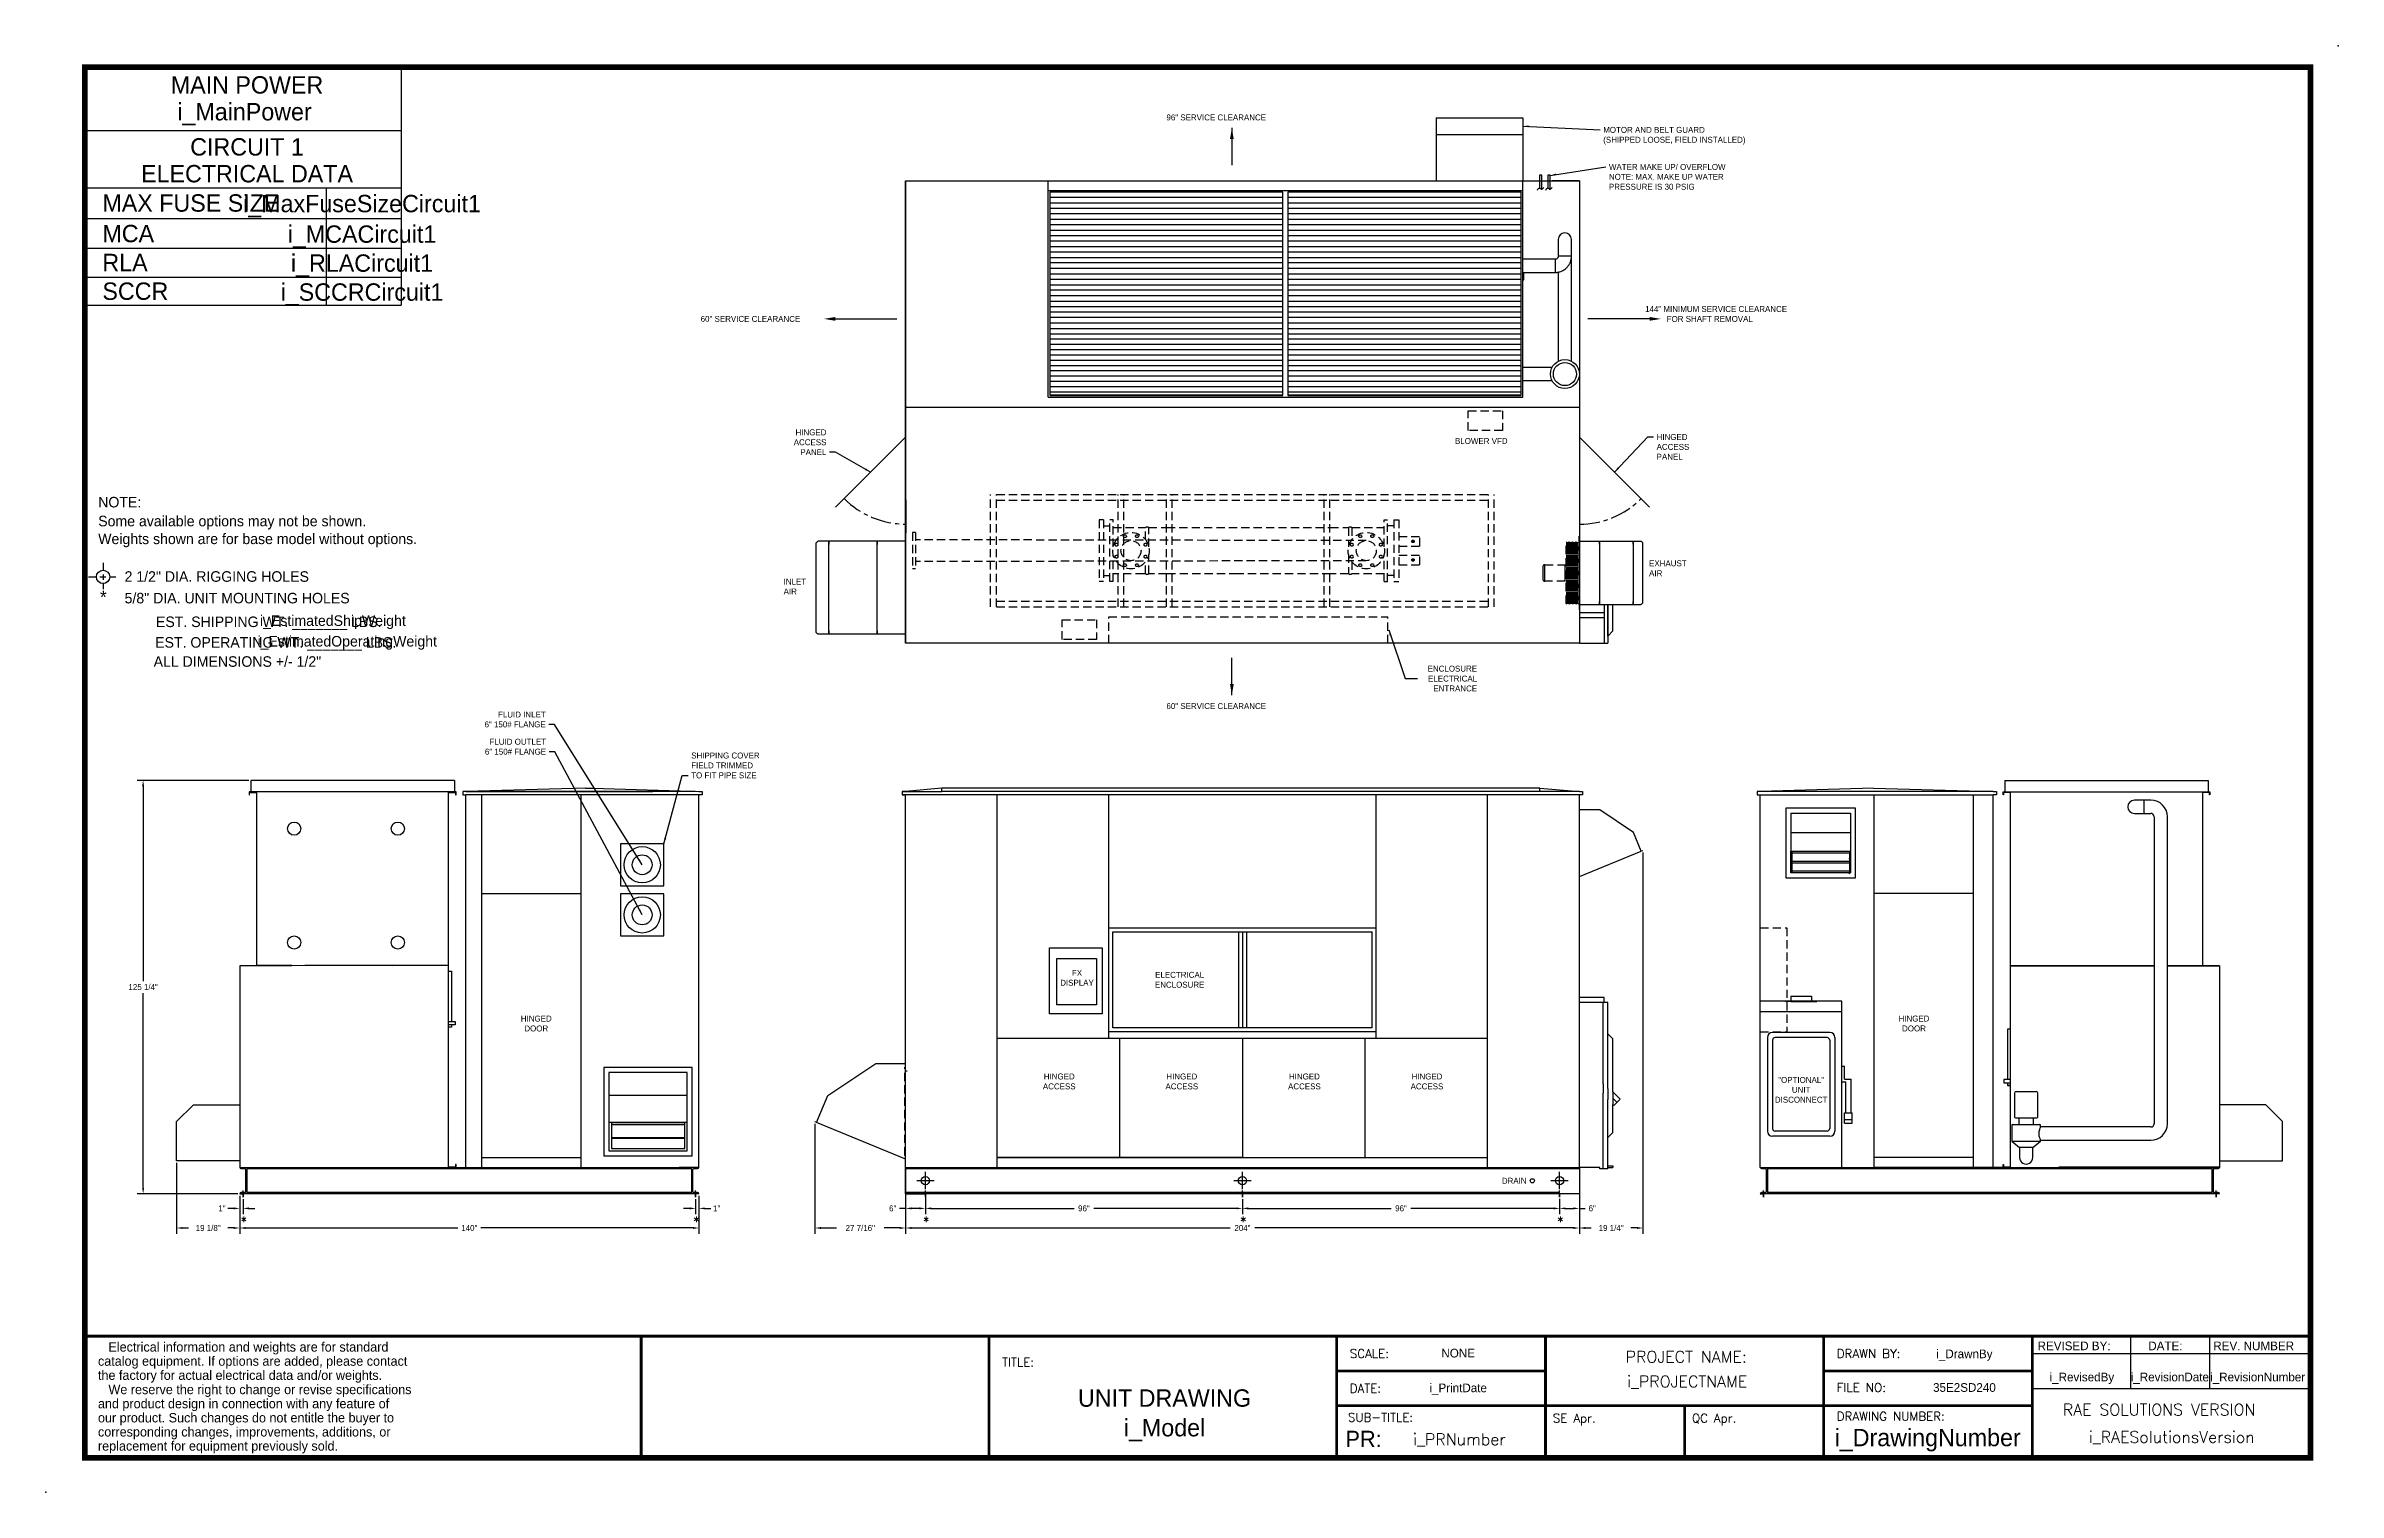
# Model space of a CAD drawing. Header units: inches. Extents: x -285 to 409, y -144 to 294.
import ezdxf
from ezdxf.enums import TextEntityAlignment as Align

# ---------------------------------------------------------------- set-up
doc = ezdxf.new("R2010")
doc.units = ezdxf.units.IN
doc.header["$MEASUREMENT"] = 0
doc.linetypes.add('CENTER', pattern=[2, 1.25, -0.25, 0.25, -0.25])
doc.linetypes.add('HIDDEN', pattern=[0.375, 0.25, -0.125])
doc.layers.get('0').update_dxf_attribs({"color": 10})
doc.layers.get('Defpoints').update_dxf_attribs({"color": 10})
doc.layers.add('C1E', color=1, linetype='Continuous')
doc.styles.add('ROMANS', font='romans.shx', dxfattribs={"height": 0.125})
doc.styles.add('SIMPLEX', font='SIMPLEX')
doc.dimstyles.get("Standard").update_dxf_attribs({"dimscale": 10, "dimtxt": 0.18, "dimasz": 0.18, "dimexe": 0.18, "dimexo": 0.0625, "dimgap": 0.09, "dimtad": 0, "dimtih": 1, "dimtoh": 1, "dimdec": 4, "dimzin": 0, "dimdsep": 46, "dimlunit": 5, "dimtxsty": 'Standard', "dimcen": -0.2, "dimadec": 0, "dimazin": 0, "dimtfac": 1, "dimtdec": 4, "dimtofl": 0, "dimtmove": 0, "dimatfit": 3, "dimfxl": 1, "dimfrac": 2, "dimtolj": 1, "dimtzin": 0, "dimarcsym": 0})

msp = doc.modelspace()

# ---------------------------------------------------------------- texts
at = {"color": 1}
for s, p in [('96" SERVICE CLEARANCE', (53.8502, 271.34226)), ('60" SERVICE CLEARANCE', (-87.17687, 210.32778)), ('144" MINIMUM SERVICE CLEARANCE', (198.7804, 213.32778)), ('FOR SHAFT REMOVAL', (205.31166, 210.32778)), ('60" SERVICE CLEARANCE', (53.8502, 93.05217))]:
    msp.add_text(s, height=1.8, dxfattribs=at).set_placement(p)
at = {"lineweight": 30}
for s, height, p in [('NOTE:', 3.19127, (-269.58859, 154.12204)), ('Weights shown are for base model without options.', 3.1912704, (-269.58859, 143.01343)), ('Some available options may not be shown.', 3.1912704, (-269.58859, 148.39416)), ('2 1/2" DIA. RIGGING HOLES', 3.1912704, (-261.59932, 131.60303)), ('5/8" DIA. UNIT MOUNTING HOLES', 3.1912704, (-261.59932, 125.05727)), ('catalog equipment. If options are added, please contact', 2.8509975, (-269.6666, -105.85509)), ('   Electrical information and weights are for standard', 2.8509975, (-269.6666, -101.57859)), ('REVISED BY:', 2.6325, (317.59643, -101.14441)), ('DATE:', 2.6325, (351.11949, -101.14441)), ('REV. NUMBER', 2.6325, (370.8057, -101.14441)), ('the factory for actual electrical data and/or weights.', 2.8509975, (-269.6666, -110.13158)), ('and product design in connection with any feature of', 2.8509975, (-269.6666, -118.73851)), ('   We reserve the right to change or revise specifications', 2.8509975, (-269.6666, -114.46201)), ('our product. Such changes do not entitle the buyer to', 2.8509975, (-269.6666, -123.015)), ('corresponding changes, improvements, additions, or ', 2.8509975, (-269.6666, -127.2915)), ('replacement for equipment previously sold.', 2.8509975, (-269.6666, -131.568))]:
    msp.add_text(s, height=height, dxfattribs=at).set_placement(p)
for s, height, p in [('*', 3.92745, (-268.03904, 125.002)), ('EST. SHIPPING WT. _______ LBS.', 3.1912704, (-217.94026, 117.88591)), ('i_EstimatedShipWeight', 3.1949329, (-198.54355, 118.23452)), ('EST. OPERATING WT. _______ LBS.', 3.1912704, (-215.82122, 111.64357)), ('i_EstimatedOperatingWeight', 3.1912704, (-194.17691, 111.99219)), ('ALL DIMENSIONS +/- 1/2"', 3.1912704, (-227.44142, 105.85197)), ('NONE', 2.6325, (142.17357, -103.34268)), ('i_DrawnBy', 2.6325, (295.45053, -103.5685)), ('i_RevisedBy', 2.6325, (331.01232, -110.58375)), ('i_RevisionDate', 2.6325, (357.64783, -110.58375)), ('i_RevisionNumber', 2.6325, (384.23216, -110.58375)), ('UNIT DRAWING', 5.265, (53.26382, -118.2695)), ('i_PrintDate', 2.6325, (142.17357, -113.87268)), ('35E2SD240', 2.6325, (295.45053, -113.75365)), ('i_Model', 5.265, (53.26382, -127.24291)), ('i_DrawingNumber', 5.265, (284.33007, -130.23278))]:
    msp.add_text(s, height=height, dxfattribs=at).set_placement(p, align=Align.CENTER)
at = {"lineweight": 30, "style": 'SIMPLEX'}
for s, height, p in [('TITLE:', 2.6325, (4.06502, -106.11426)), ('SCALE:', 2.6325, (109.36502, -103.48176)), ('DRAWN BY:', 2.6325, (256.78502, -103.48176)), ('DATE:', 2.6325, (109.36502, -114.01176)), ('FILE NO:', 2.6325, (256.78502, -113.75725)), ('RAE SOLUTIONS VERSION', 3.49596, (325.24554, -120.89315)), ('SUB-TITLE:', 2.6325, (108.79458, -122.80463)), ('SE Apr.', 2.6325, (170.83461, -123.04928)), ('QC Apr.', 2.6325, (212.95461, -123.04928)), ('DRAWING NUMBER:', 2.6325, (256.78502, -122.48498))]:
    msp.add_text(s, height=height, dxfattribs=at).set_placement(p)
for s, p in [('PROJECT NAME:', (211.24504, -104.88553)), ('i_PROJECTNAME', (211.51086, -112.36834)), ('i_PRNumber', (142.54283, -129.87695)), ('i_RAESolutionsVersion', (358.22317, -129.19989))]:
    msp.add_text(s, height=3.49596, dxfattribs=at).set_placement(p, align=Align.CENTER)
at = {"lineweight": 30}
msp.add_text('PR:', height=4.935937, dxfattribs=at).set_placement((119.02893, -130.48523), align=Align.RIGHT)
at = {"color": 1, "ltscale": 5, "char_height": 1.8}
for s, insert, attachment_point in [('MOTOR AND BELT GUARD\\P(SHIPPED LOOSE, FIELD INSTALLED)', (186.09304, 269.38339), 1), ('WATER MAKE UP/ OVERFLOW\\PNOTE: MAX. MAKE UP WATER\\PPRESSURE IS 30 PSIG', (187.82123, 258.15307), 1), ('HINGED\\PACCESS\\PPANEL', (-49.10542, 169.96461), 9), ('BLOWER VFD', (141.22176, 175.14614), 1), ('HINGED\\PACCESS\\PPANEL', (202.26007, 176.3596), 1), ('INLET\\PAIR', (-62.06486, 132.56372), 1), ('EXHAUST\\PAIR', (199.97819, 138.0936), 1), ('ENCLOSURE\\PELECTRICAL\\PENTRANCE', (147.90785, 98.3619), 9), ('FLUID INLET\\P6" 150# FLANGE', (-134.0998, 87.4719), 9), ('FLUID OUTLET\\P6" 150# FLANGE', (-133.98821, 79.22195), 9), ('SHIPPING COVER\\PFIELD TRIMMED\\PTO FIT PIPE SIZE', (-90.04637, 72.05294), 7), ('FX\\PDISPLAY', (26.77003, 11.63651), 5), ('ELECTRICAL\\PENCLOSURE', (57.84617, 11.03957), 5), ('HINGED\\PDOOR', (-136.95709, -2.21109), 5), ('HINGED\\PDOOR', (280.18083, -2.20076), 5), ('HINGED\\PACCESS', (21.38756, -19.75116), 5), ('HINGED\\PACCESS', (58.50075, -19.75116), 5), ('HINGED\\PACCESS', (95.61394, -19.75116), 5), ('HINGED\\PACCESS', (132.72714, -19.75116), 5), ('"OPTIONAL"\\PUNIT\\PDISCONNECT', (246.01927, -18.3727), 2), ('DRAIN', (162.88686, -50.73242), 9)]:
    msp.add_mtext(s, dxfattribs=dict(at, insert=insert, attachment_point=attachment_point))
at = {"color": 1, "char_height": 2.99066, "attachment_point": 4, "style": 'ROMANS'}
for insert in [(-226.51598, -62.14955), (-89.51598, -62.14955), (-19.91999, -62.14955), (76.08001, -62.14955), (172.08001, -62.14955)]:
    msp.add_mtext('*', dxfattribs=dict(at, insert=insert))
at = {"layer": 'C1E', "lineweight": 30}
for s, p in [('MAIN POWER', (-224.52431, 279.46389)), ('i_MainPower', (-225.29306, 271.34847)), ('CIRCUIT 1', (-224.52431, 260.69601)), ('ELECTRICAL DATA', (-224.52431, 252.58059)), ('i_MaxFuseSizeCircuit1', (-189.71404, 243.51947)), ('i_MCACircuit1', (-189.71404, 234.27232)), ('i_RLACircuit1', (-189.71404, 225.49732)), ('i_SCCRCircuit1', (-189.71404, 216.72232))]:
    msp.add_text(s, height=5.265, dxfattribs=at).set_placement(p, align=Align.CENTER)
for s, p in [('MAX FUSE SIZE', (-268.31958, 243.69702)), ('MCA', (-268.31958, 234.44987)), ('RLA', (-268.31958, 225.67487)), ('SCCR', (-268.31958, 216.99125))]:
    msp.add_text(s, height=5.265, dxfattribs=at).set_placement(p)

# ---------------------------------------------------------------- blocks, each defined once
blk = doc.blocks.new('*D4')
at = {"color": 0, "lineweight": -2, "ltscale": 5}
for p, q in [((-25.14, -55.03), (-25.14, -59.99)), ((-19.14, -54.03), (-19.14, -59.99)), ((-25.14, -58.19), (-26.94, -58.19)), ((-20.94, -58.19), (-23.34, -58.19))]:
    blk.add_line(p, q, dxfattribs=at)
at = {"color": 0, "ltscale": 5}
for points in [[(-23.34, -57.89), (-23.34, -58.49), (-25.14, -58.19)], [(-20.94, -57.89), (-20.94, -58.49), (-19.14, -58.19)]]:
    blk.add_solid(points, dxfattribs=at)
at = {"layer": 'Defpoints', "color": 0, "ltscale": 5}
for p in [(-25.14, -54.41), (-19.14, -53.41), (-25.14, -58.19)]:
    blk.add_point(p, dxfattribs=at)
at = {"color": 0, "ltscale": 5, "insert": (-29.04, -58.19), "char_height": 1.8, "attachment_point": 5}
blk.add_mtext('\\A1;6"', dxfattribs=at)
blk = doc.blocks.new('*D5')
at = {"color": 0, "lineweight": -2, "ltscale": 5}
for p, q in [((-19.14, -54.41), (-19.14, -59.99)), ((76.86, -55.41), (76.86, -59.99)), ((-17.34, -58.19), (25.86, -58.19)), ((75.06, -58.19), (31.86, -58.19))]:
    blk.add_line(p, q, dxfattribs=at)
at = {"color": 0, "ltscale": 5}
for points in [[(-17.34, -57.89), (-17.34, -58.49), (-19.14, -58.19)], [(75.06, -57.89), (75.06, -58.49), (76.86, -58.19)]]:
    blk.add_solid(points, dxfattribs=at)
at = {"layer": 'Defpoints', "color": 0, "ltscale": 5}
for p in [(-19.14, -53.78), (76.86, -54.78), (76.86, -58.19)]:
    blk.add_point(p, dxfattribs=at)
at = {"color": 0, "ltscale": 5, "insert": (28.86, -58.19), "char_height": 1.8, "attachment_point": 5}
blk.add_mtext('\\A1;96"', dxfattribs=at)
blk = doc.blocks.new('*D6')
at = {"color": 0, "lineweight": -2, "ltscale": 5}
for p, q in [((172.86, -55.26), (172.86, -59.99)), ((76.86, -56.03), (76.86, -59.99)), ((78.66, -58.19), (121.86, -58.19)), ((171.06, -58.19), (127.86, -58.19))]:
    blk.add_line(p, q, dxfattribs=at)
at = {"color": 0, "ltscale": 5}
for points in [[(78.66, -57.89), (78.66, -58.49), (76.86, -58.19)], [(171.06, -57.89), (171.06, -58.49), (172.86, -58.19)]]:
    blk.add_solid(points, dxfattribs=at)
at = {"layer": 'Defpoints', "color": 0, "ltscale": 5}
for p in [(76.86, -55.41), (172.86, -54.64), (172.86, -58.19)]:
    blk.add_point(p, dxfattribs=at)
at = {"color": 0, "ltscale": 5, "insert": (124.86, -58.19), "char_height": 1.8, "attachment_point": 5}
blk.add_mtext('\\A1;96"', dxfattribs=at)
blk = doc.blocks.new('*D7')
at = {"color": 0, "lineweight": -2, "ltscale": 5}
for p, q in [((178.86, -54.41), (178.86, -59.99)), ((172.86, -56.03), (172.86, -59.99)), ((174.66, -58.19), (177.06, -58.19)), ((178.86, -58.19), (180.66, -58.19))]:
    blk.add_line(p, q, dxfattribs=at)
at = {"color": 0, "ltscale": 5}
for points in [[(174.66, -57.89), (174.66, -58.49), (172.86, -58.19)], [(177.06, -57.89), (177.06, -58.49), (178.86, -58.19)]]:
    blk.add_solid(points, dxfattribs=at)
at = {"layer": 'Defpoints', "color": 0, "ltscale": 5}
for p in [(172.86, -55.41), (178.86, -53.78), (178.86, -58.19)]:
    blk.add_point(p, dxfattribs=at)
at = {"color": 0, "ltscale": 5, "insert": (182.76, -58.19), "char_height": 1.8, "attachment_point": 5}
blk.add_mtext('\\A1;6"', dxfattribs=at)
blk = doc.blocks.new('*D8')
at = {"color": 0, "lineweight": -2, "ltscale": 5}
for p, q in [((-25.14, -54.41), (-25.14, -65.93)), ((178.86, -55.03), (178.86, -65.93)), ((-23.34, -64.13), (73.11, -64.13)), ((177.06, -64.13), (80.61, -64.13))]:
    blk.add_line(p, q, dxfattribs=at)
at = {"color": 0, "ltscale": 5}
for points in [[(-23.34, -63.83), (-23.34, -64.43), (-25.14, -64.13)], [(177.06, -63.83), (177.06, -64.43), (178.86, -64.13)]]:
    blk.add_solid(points, dxfattribs=at)
at = {"layer": 'Defpoints', "color": 0, "ltscale": 5}
for p in [(-25.14, -53.78), (178.86, -54.41), (-25.14, -64.13)]:
    blk.add_point(p, dxfattribs=at)
at = {"color": 0, "ltscale": 5, "insert": (76.86, -64.13), "char_height": 1.8, "attachment_point": 5}
blk.add_mtext('\\A1;204"', dxfattribs=at)
blk = doc.blocks.new('*D9')
at = {"color": 0, "lineweight": -2, "ltscale": 5}
for p, q in [((-88.73, -55.41), (-88.73, -59.99)), ((-87.73, -54.41), (-87.73, -59.99)), ((-90.53, -58.19), (-92.33, -58.19)), ((-85.93, -58.19), (-84.13, -58.19))]:
    blk.add_line(p, q, dxfattribs=at)
at = {"color": 0, "ltscale": 5}
for points in [[(-90.53, -57.89), (-90.53, -58.49), (-88.73, -58.19)], [(-85.93, -57.89), (-85.93, -58.49), (-87.73, -58.19)]]:
    blk.add_solid(points, dxfattribs=at)
at = {"layer": 'Defpoints', "color": 0, "ltscale": 5}
for p in [(-88.73, -54.78), (-87.73, -53.78), (-87.73, -58.19)]:
    blk.add_point(p, dxfattribs=at)
at = {"color": 0, "ltscale": 5, "insert": (-82.33, -58.19), "char_height": 1.8, "attachment_point": 5}
blk.add_mtext('\\A1;1"', dxfattribs=at)
blk = doc.blocks.new('*D10')
at = {"color": 0, "lineweight": -2, "ltscale": 5}
for p, q in [((-226.73, -54.41), (-226.73, -59.99)), ((-225.73, -55.41), (-225.73, -59.99)), ((-228.53, -58.19), (-230.33, -58.19)), ((-223.93, -58.19), (-222.13, -58.19))]:
    blk.add_line(p, q, dxfattribs=at)
at = {"color": 0, "ltscale": 5}
for points in [[(-228.53, -57.89), (-228.53, -58.49), (-226.73, -58.19)], [(-223.93, -57.89), (-223.93, -58.49), (-225.73, -58.19)]]:
    blk.add_solid(points, dxfattribs=at)
at = {"layer": 'Defpoints', "color": 0, "ltscale": 5}
for p in [(-226.73, -53.78), (-225.73, -54.78), (-226.73, -58.19)]:
    blk.add_point(p, dxfattribs=at)
at = {"color": 0, "ltscale": 5, "insert": (-232.13, -58.19), "char_height": 1.8, "attachment_point": 5}
blk.add_mtext('\\A1;1"', dxfattribs=at)
blk = doc.blocks.new('*D11')
at = {"color": 0, "lineweight": -2, "ltscale": 5}
for p, q in [((-226.73, -55.03), (-226.73, -65.93)), ((-87.73, -55.03), (-87.73, -65.93)), ((-224.93, -64.13), (-160.68, -64.13)), ((-89.53, -64.13), (-153.78, -64.13))]:
    blk.add_line(p, q, dxfattribs=at)
at = {"color": 0, "ltscale": 5}
for points in [[(-224.93, -63.83), (-224.93, -64.43), (-226.73, -64.13)], [(-89.53, -63.83), (-89.53, -64.43), (-87.73, -64.13)]]:
    blk.add_solid(points, dxfattribs=at)
at = {"layer": 'Defpoints', "color": 0, "ltscale": 5}
for p in [(-226.73, -54.41), (-87.73, -54.41), (-87.73, -64.13)]:
    blk.add_point(p, dxfattribs=at)
at = {"color": 0, "ltscale": 5, "insert": (-157.23, -64.13), "char_height": 1.8, "attachment_point": 5}
blk.add_mtext('\\A1;140"', dxfattribs=at)
blk = doc.blocks.new('*D12')
at = {"color": 0, "lineweight": -2, "ltscale": 5}
for p, q in [((-245.87, -44.43), (-245.87, -65.93)), ((-226.73, -55.03), (-226.73, -65.93)), ((-244.07, -64.13), (-242.3, -64.13)), ((-228.53, -64.13), (-230.3, -64.13))]:
    blk.add_line(p, q, dxfattribs=at)
at = {"color": 0, "ltscale": 5}
for points in [[(-244.07, -63.83), (-244.07, -64.43), (-245.87, -64.13)], [(-228.53, -63.83), (-228.53, -64.43), (-226.73, -64.13)]]:
    blk.add_solid(points, dxfattribs=at)
at = {"layer": 'Defpoints', "color": 0, "ltscale": 5}
for p in [(-245.87, -43.81), (-226.73, -54.41), (-245.87, -64.13)]:
    blk.add_point(p, dxfattribs=at)
at = {"color": 0, "ltscale": 5, "insert": (-236.3, -64.13), "char_height": 1.8, "attachment_point": 5}
blk.add_mtext('\\A1;19 1/8"', dxfattribs=at)
blk = doc.blocks.new('*D13')
at = {"color": 0, "lineweight": -2, "ltscale": 5}
for p, q in [((-224, 71.45), (-257.79, 71.45)), ((-255.99, 69.65), (-255.99, 10.63)), ((-255.99, -51.98), (-255.99, 7.03)), ((-227.36, -53.78), (-257.79, -53.78))]:
    blk.add_line(p, q, dxfattribs=at)
at = {"color": 0, "ltscale": 5}
for points in [[(-256.29, 69.65), (-255.69, 69.65), (-255.99, 71.45)], [(-256.29, -51.98), (-255.69, -51.98), (-255.99, -53.78)]]:
    blk.add_solid(points, dxfattribs=at)
at = {"layer": 'Defpoints', "color": 0, "ltscale": 5}
for p in [(-255.99, 71.45), (-223.37, 71.45), (-226.73, -53.78)]:
    blk.add_point(p, dxfattribs=at)
at = {"color": 0, "ltscale": 5, "insert": (-255.99, 8.83), "char_height": 1.8, "attachment_point": 5}
blk.add_mtext('\\A1;125 1/4"', dxfattribs=at)
blk = doc.blocks.new('*D27')
at = {"color": 0, "lineweight": -2, "ltscale": 5}
for p, q in [((198.1, 49.63), (198.1, -65.93)), ((178.86, -46.78), (178.86, -65.93)), ((180.66, -64.13), (182.48, -64.13)), ((196.3, -64.13), (194.48, -64.13))]:
    blk.add_line(p, q, dxfattribs=at)
at = {"color": 0, "ltscale": 5}
for points in [[(180.66, -63.83), (180.66, -64.43), (178.86, -64.13)], [(196.3, -63.83), (196.3, -64.43), (198.1, -64.13)]]:
    blk.add_solid(points, dxfattribs=at)
at = {"layer": 'Defpoints', "color": 0, "ltscale": 5}
for p in [(198.1, 50.26), (178.86, -46.16), (178.86, -64.13)]:
    blk.add_point(p, dxfattribs=at)
at = {"color": 0, "ltscale": 5, "insert": (188.48, -64.13), "char_height": 1.8, "attachment_point": 5}
blk.add_mtext('\\A1;19 1/4"', dxfattribs=at)
blk = doc.blocks.new('*D28')
at = {"color": 0, "lineweight": -2, "ltscale": 5}
for p, q in [((-52.58, -32.55), (-52.58, -65.93)), ((-25.14, -46.41), (-25.14, -65.93)), ((-50.78, -64.13), (-46.06, -64.13)), ((-26.94, -64.13), (-31.66, -64.13))]:
    blk.add_line(p, q, dxfattribs=at)
at = {"color": 0, "ltscale": 5}
for points in [[(-50.78, -63.83), (-50.78, -64.43), (-52.58, -64.13)], [(-26.94, -63.83), (-26.94, -64.43), (-25.14, -64.13)]]:
    blk.add_solid(points, dxfattribs=at)
at = {"layer": 'Defpoints', "color": 0, "ltscale": 5}
for p in [(-52.58, -31.93), (-25.14, -45.78), (-25.14, -64.13)]:
    blk.add_point(p, dxfattribs=at)
at = {"color": 0, "ltscale": 5, "insert": (-38.86, -64.13), "char_height": 1.8, "attachment_point": 5}
blk.add_mtext('\\A1;27 7/16"', dxfattribs=at)

# ---------------------------------------------------------------- dimensions: what is measured, and where the dimension line sits
at = {"color": 1, "ltscale": 5}
dim = msp.add_linear_dim(base=(-255.98564, 71.45099), p1=(-226.73303, -53.78301), p2=(-223.37403, 71.45099), angle=90, dimstyle='Standard', override={"dimpost": '"'}, dxfattribs=at)
dim.commit()
dim.dimension.update_dxf_attribs({"geometry": '*D13', "text_midpoint": (-255.98564, 8.83399)})
at = {"ltscale": 5}
for base, p1, p2, picture, middle in [((178.86296, -64.12608), (198.09596, 50.25831), (178.86296, -46.15801), '*D27', (188.47946, -64.12608)), ((-25.137043, -64.126077), (-52.578989, -31.929848), (-25.137043, -45.783009), '*D28', (-38.858016, -64.126077))]:
    dim = msp.add_linear_dim(base=base, p1=p1, p2=p2, dimstyle='Standard', override={"dimpost": '"'}, dxfattribs=at)
    dim.commit()
    dim.dimension.update_dxf_attribs({"geometry": picture, "text_midpoint": middle})
at = {"color": 1, "ltscale": 5}
for base, p1, p2, picture, middle in [((-245.87403, -64.12608), (-226.73303, -54.40801), (-245.87403, -43.80919), '*D12', (-236.30353, -64.12608)), ((-226.73303, -58.18661), (-225.73303, -54.78301), (-226.73303, -53.78301), '*D10', (-232.13303, -58.18661)), ((-87.73303, -58.18661), (-88.73303, -54.78301), (-87.73303, -53.78301), '*D9', (-82.33303, -58.18661)), ((-25.13704, -58.18661), (-19.13704, -53.40801), (-25.13704, -54.40801), '*D4', (-29.03704, -58.18661)), ((-25.13704, -64.12608), (178.86296, -54.40801), (-25.13704, -53.78301), '*D8', (76.86296, -64.12608)), ((76.86296, -58.18661), (-19.13704, -53.78301), (76.86296, -54.78301), '*D5', (28.86296, -58.18661)), ((172.86296, -58.18661), (76.86296, -55.40801), (172.86296, -54.63878), '*D6', (124.86296, -58.18661)), ((178.86296, -58.18661), (172.86296, -55.40801), (178.86296, -53.78301), '*D7', (182.76296, -58.18661))]:
    dim = msp.add_linear_dim(base=base, p1=p1, p2=p2, dimstyle='Standard', override={"dimpost": '"'}, dxfattribs=at)
    dim.commit()
    dim.dimension.update_dxf_attribs({"geometry": picture, "text_midpoint": middle})
dim = msp.add_linear_dim(base=(-87.73303, -64.12608), p1=(-226.73303, -54.40801), p2=(-87.73303, -54.40801), text='140"', dimstyle='Standard', override={"dimpost": '"'}, dxfattribs=at)
dim.commit()
dim.dimension.update_dxf_attribs({"geometry": '*D11', "text_midpoint": (-157.23303, -64.12608)})

# ---------------------------------------------------------------- linework, layer by layer
at = {"color": 1, "linetype": 'Continuous'}
for p, q in [((135.50391, 272.1491), (135.50391, 267.0581)), ((135.50391, 272.1491), (161.75391, 272.1491)), ((161.75391, 272.1491), (161.75391, 267.0581)), ((135.50391, 267.0581), (161.75391, 267.0581)), ((135.50391, 267.0581), (135.50391, 253.0241)), ((161.75391, 267.0581), (161.75391, 253.0241)), ((18.00391, 253.0241), (161.75391, 253.0241)), ((18.00391, 250.1491), (18.00391, 253.0241)), ((18.00391, 247.8991), (18.00391, 250.1491)), ((18.00391, 250.1491), (161.75391, 250.1491)), ((161.75391, 250.1491), (161.75391, 253.0241)), ((161.75391, 247.8991), (161.75391, 250.1491)), ((18.01991, 247.8991), (18.00391, 247.8991)), ((18.00391, 206.6491), (18.00391, 247.8991)), ((18.01991, 206.6491), (18.01991, 247.8991)), ((89.12891, 249.6491), (18.50391, 249.6491)), ((18.50391, 249.6491), (18.50391, 188.08174)), ((89.12891, 249.57896), (18.50391, 249.57896)), ((89.12891, 247.97896), (18.50391, 247.97896)), ((89.12891, 246.29007), (18.50391, 246.29007)), ((89.12891, 244.69007), (18.50391, 244.69007)), ((89.12891, 243.00118), (18.50391, 243.00118)), ((89.12891, 188.08174), (89.12891, 249.6491)), ((161.25391, 249.6491), (90.62891, 249.6491)), ((90.62891, 249.6491), (90.62891, 188.08174)), ((161.25391, 249.57896), (90.62891, 249.57896)), ((161.25391, 247.97896), (90.62891, 247.97896)), ((161.25391, 246.29007), (90.62891, 246.29007)), ((161.25391, 244.69007), (90.62891, 244.69007)), ((161.25391, 243.00118), (90.62891, 243.00118)), ((161.25391, 188.08174), (161.25391, 249.6491)), ((161.73791, 247.8991), (161.75391, 247.8991)), ((161.73791, 206.6491), (161.73791, 247.8991)), ((161.75391, 206.6491), (161.75391, 247.8991)), ((89.12891, 241.31229), (18.50391, 241.31229)), ((89.12891, 239.71229), (18.50391, 239.71229)), ((89.12891, 238.0234), (18.50391, 238.0234)), ((89.12891, 236.4234), (18.50391, 236.4234)), ((161.25391, 241.31229), (90.62891, 241.31229)), ((161.25391, 239.71229), (90.62891, 239.71229)), ((161.25391, 238.0234), (90.62891, 238.0234)), ((161.25391, 236.4234), (90.62891, 236.4234)), ((89.12891, 234.73451), (18.50391, 234.73451)), ((89.12891, 233.04563), (18.50391, 233.04563)), ((89.12891, 231.44563), (18.50391, 231.44563)), ((89.12891, 229.75674), (18.50391, 229.75674)), ((161.25391, 234.73451), (90.62891, 234.73451)), ((161.25391, 233.04563), (90.62891, 233.04563)), ((161.25391, 231.44563), (90.62891, 231.44563)), ((161.25391, 229.75674), (90.62891, 229.75674)), ((171.50391, 229.2741), (161.75391, 229.2741)), ((171.50391, 229.2741), (171.50391, 225.27402)), ((172.48791, 235.29001), (172.48791, 232.29001)), ((172.48791, 232.29001), (172.48791, 230.29001)), ((172.48791, 230.29001), (176.488, 230.29001)), ((176.48791, 232.29001), (176.48791, 235.29001)), ((176.48791, 230.29001), (176.48791, 232.29001)), ((176.48791, 198.41522), (176.48791, 230.29001)), ((89.12891, 228.15674), (18.50391, 228.15674)), ((89.12891, 226.46785), (18.50391, 226.46785)), ((89.12891, 224.77896), (18.50391, 224.77896)), ((89.12891, 223.17896), (18.50391, 223.17896)), ((161.25391, 228.15674), (90.62891, 228.15674)), ((161.25391, 226.46785), (90.62891, 226.46785)), ((161.25391, 224.77896), (90.62891, 224.77896)), ((161.25391, 223.17896), (90.62891, 223.17896)), ((161.75391, 225.2741), (171.50391, 225.2741)), ((162.00391, 225.0241), (161.75391, 225.0241)), ((161.75391, 223.0241), (162.00391, 223.0241)), ((162.00391, 223.0241), (162.00391, 225.0241)), ((172.48791, 225.37565), (172.48791, 198.41517)), ((89.12891, 221.49007), (18.50391, 221.49007)), ((89.12891, 219.89007), (18.50391, 219.89007)), ((89.12891, 218.20118), (18.50391, 218.20118)), ((89.12891, 216.51229), (18.50391, 216.51229)), ((161.25391, 221.49007), (90.62891, 221.49007)), ((161.25391, 219.89007), (90.62891, 219.89007)), ((161.25391, 218.20118), (90.62891, 218.20118)), ((161.25391, 216.51229), (90.62891, 216.51229)), ((89.12891, 214.91229), (18.50391, 214.91229)), ((89.12891, 213.2234), (18.50391, 213.2234)), ((89.12891, 211.6234), (18.50391, 211.6234)), ((89.12891, 209.93451), (18.50391, 209.93451)), ((89.12891, 208.24563), (18.50391, 208.24563)), ((161.25391, 214.91229), (90.62891, 214.91229)), ((161.25391, 213.2234), (90.62891, 213.2234)), ((161.25391, 211.6234), (90.62891, 211.6234)), ((161.25391, 209.93451), (90.62891, 209.93451)), ((161.25391, 208.24563), (90.62891, 208.24563)), ((18.01991, 206.6491), (18.00391, 206.6491)), ((18.00391, 187.5241), (18.00391, 206.6491)), ((89.12891, 206.64563), (18.50391, 206.64563)), ((89.12891, 205.04563), (18.50391, 205.04563)), ((89.12891, 203.44563), (18.50391, 203.44563)), ((89.12891, 201.84563), (18.50391, 201.84563)), ((161.25391, 206.64563), (90.62891, 206.64563)), ((161.25391, 205.04563), (90.62891, 205.04563)), ((161.25391, 203.44563), (90.62891, 203.44563)), ((161.25391, 201.84563), (90.62891, 201.84563)), ((161.73791, 206.6491), (161.75391, 206.6491)), ((161.75391, 187.5241), (161.75391, 206.6491)), ((89.12891, 200.24563), (18.50391, 200.24563)), ((89.12891, 198.64563), (18.50391, 198.64563)), ((89.12891, 197.04563), (18.50391, 197.04563)), ((89.12891, 195.44563), (18.50391, 195.44563)), ((161.25391, 200.24563), (90.62891, 200.24563)), ((161.25391, 198.64563), (90.62891, 198.64563)), ((161.25391, 197.04563), (90.62891, 197.04563)), ((161.25391, 195.44563), (90.62891, 195.44563)), ((170.59686, 196.5241), (161.75391, 196.5241)), ((18.00391, 187.5241), (161.75391, 187.5241)), ((89.12891, 193.84563), (18.50391, 193.84563)), ((89.12891, 192.24563), (18.50391, 192.24563)), ((89.12891, 190.64563), (18.50391, 190.64563)), ((89.12891, 189.04563), (18.50391, 189.04563)), ((89.12891, 188.08174), (18.50391, 188.08174)), ((18.50391, 188.0241), (89.12891, 188.0241)), ((161.25391, 193.84563), (90.62891, 193.84563)), ((161.25391, 192.24563), (90.62891, 192.24563)), ((161.25391, 190.64563), (90.62891, 190.64563)), ((161.25391, 189.04563), (90.62891, 189.04563)), ((161.25391, 188.08174), (90.62891, 188.08174)), ((90.62891, 188.0241), (161.25391, 188.0241)), ((161.75391, 192.5241), (170.59686, 192.5241)), ((-161.74903, 71.45099), (-223.37403, 71.45099)), ((-223.37403, 71.45099), (-223.37403, 67.95099)), ((-161.74903, 71.45099), (-161.74903, 67.95099)), ((307.65475, 71.45099), (369.27975, 71.45099)), ((307.65475, 71.45099), (307.65475, 67.95099)), ((307.65475, 71.45099), (369.27975, 71.45099)), ((307.65475, 71.45099), (307.65475, 67.95099)), ((369.27975, 71.45099), (369.27975, 67.95099)), ((369.27975, 71.45099), (369.27975, 67.95099)), ((-223.87403, 67.95099), (-223.87403, 67.07099)), ((-221.62403, 67.95099), (-223.87403, 67.95099)), ((-223.87403, 67.07099), (-223.74903, 67.07099)), ((-223.74903, 67.82599), (-221.62403, 67.82599)), ((-223.74903, 67.07099), (-223.74903, 67.82599)), ((-221.62403, 67.95099), (-221.62403, 67.93499)), ((-163.49903, 67.95099), (-221.62403, 67.95099)), ((-221.62403, 67.95099), (-221.62403, 15.34199)), ((-163.49903, 67.93499), (-221.62403, 67.93499)), ((-161.24903, 67.95099), (-163.49903, 67.95099)), ((-163.49903, 67.95099), (-163.49903, 67.93499)), ((-163.49903, 15.34199), (-163.49903, 67.95099)), ((-163.49903, 67.82599), (-161.37403, 67.82599)), ((-161.37403, 67.82599), (-161.37403, 67.07099)), ((-161.37403, 67.07099), (-161.24903, 67.07099)), ((-161.24903, 67.07099), (-161.24903, 67.95099)), ((262.47578, 63.03487), (241.35078, 63.03487)), ((241.35078, 63.03487), (241.35078, 41.90987)), ((262.47578, 41.90987), (262.47578, 63.03487)), ((307.15475, 67.95099), (309.40475, 67.95099)), ((307.15475, 67.07099), (307.15475, 67.95099)), ((307.15475, 67.95099), (309.40475, 67.95099)), ((307.15475, 67.07099), (307.15475, 67.95099)), ((307.27975, 67.07099), (307.15475, 67.07099)), ((307.27975, 67.07099), (307.15475, 67.07099)), ((309.40475, 67.82599), (307.27975, 67.82599)), ((307.27975, 67.82599), (307.27975, 67.07099)), ((307.27975, 67.82599), (307.27975, 67.07099)), ((309.40475, 67.82599), (307.27975, 67.82599)), ((309.40475, -2.23501), (309.40475, 67.95099)), ((309.40475, 67.95099), (309.40475, 67.93499)), ((309.40475, 67.95099), (367.52975, 67.95099)), ((309.40475, 67.95099), (309.40475, 67.93499)), ((309.40475, 67.95099), (367.52975, 67.95099)), ((309.40475, -2.28301), (309.40475, 67.95099)), ((309.40475, 67.93499), (367.52975, 67.93499)), ((309.40475, 67.93499), (367.52975, 67.93499)), ((349.92067, 65.45099), (346.90475, 65.45099)), ((349.92067, 61.45032), (349.92067, 65.45166)), ((351.92067, 65.45099), (349.92067, 65.45099)), ((367.52975, 67.95099), (369.77975, 67.95099)), ((367.52975, 67.95099), (367.52975, 67.93499)), ((367.52975, 67.95099), (367.52975, 67.93499)), ((367.52975, 67.95099), (369.77975, 67.95099)), ((367.52975, 67.95099), (367.52975, 15.32599)), ((369.65475, 67.82599), (367.52975, 67.82599)), ((369.65475, 67.82599), (367.52975, 67.82599)), ((369.65475, 67.07099), (369.65475, 67.82599)), ((369.65475, 67.07099), (369.65475, 67.82599)), ((369.77975, 67.07099), (369.65475, 67.07099)), ((369.77975, 67.07099), (369.65475, 67.07099)), ((369.77975, 67.95099), (369.77975, 67.07099)), ((369.77975, 67.95099), (369.77975, 67.07099)), ((242.85078, 61.53487), (260.97578, 61.53487)), ((346.90475, 61.45099), (349.92067, 61.45099)), ((349.92067, 61.45099), (351.92067, 61.45099)), ((352.92067, 60.45099), (352.92067, -32.53309)), ((356.92067, -32.53309), (356.92067, 60.45099)), ((242.85078, 43.40987), (242.85078, 50.04143)), ((242.91328, 43.47237), (242.91328, 50.04143)), ((243.16328, 50.04143), (243.16328, 49.90987)), ((260.66328, 49.90987), (243.16328, 49.90987)), ((243.16328, 49.90987), (243.16328, 49.40987)), ((260.66328, 49.40987), (243.16328, 49.40987)), ((243.16328, 49.40987), (243.16328, 46.90987)), ((260.66328, 50.04143), (260.66328, 49.90987)), ((260.66328, 49.90987), (260.66328, 49.40987)), ((260.66328, 49.40987), (260.66328, 46.90987)), ((260.91328, 50.04143), (260.91328, 43.47237)), ((260.97578, 50.04143), (260.97578, 43.40987)), ((241.35078, 41.90987), (262.47578, 41.90987)), ((260.97578, 43.40987), (242.85078, 43.40987)), ((260.91328, 43.47237), (242.91328, 43.47237)), ((260.66328, 46.90987), (243.16328, 46.90987)), ((243.16328, 46.90987), (243.16328, 46.40987)), ((260.66328, 46.40987), (243.16328, 46.40987)), ((243.16328, 46.40987), (243.16328, 43.90987)), ((260.66328, 43.90987), (243.16328, 43.90987)), ((243.16328, 43.90987), (243.16328, 43.47237)), ((260.66328, 46.90987), (260.66328, 46.40987)), ((260.66328, 46.40987), (260.66328, 43.90987)), ((260.66328, 43.90987), (260.66328, 43.47237)), ((367.52975, 46.30999), (367.52975, 15.32599)), ((-211.01495, 15.32599), (-226.74903, 15.32599)), ((-226.74903, 15.32599), (-226.74903, -25.88301)), ((-211.01495, 15.34199), (-221.62403, 15.34199)), ((-221.60803, 15.34199), (-221.60803, 15.32599)), ((-180.37403, 15.32599), (-211.01495, 15.34199)), ((-163.49903, 15.34199), (-207.01495, 15.34199)), ((-163.51503, 15.32599), (-163.51503, 15.34199)), ((-163.49903, -45.67401), (-163.49903, 15.32599)), ((309.40475, 15.37399), (352.92067, 15.37399)), ((309.40475, 15.34199), (352.92067, 15.34199)), ((309.40475, 15.32599), (352.92067, 15.32599)), ((309.42075, 15.37399), (309.42075, 15.38999)), ((309.42075, 15.32599), (309.42075, 15.34199)), ((356.92067, 15.38999), (367.52975, 15.38999)), ((356.92067, 15.37399), (372.65475, 15.37399)), ((356.92067, 15.34199), (367.52975, 15.34199)), ((356.92067, 15.32599), (372.65475, 15.32599)), ((367.51375, 15.38999), (367.51375, 15.37399)), ((367.51375, 15.34199), (367.51375, 15.32599)), ((372.65475, 15.32599), (372.65475, -25.83501)), ((372.65475, 15.32599), (372.65475, -25.88301)), ((-163.49903, 13.70099), (-162.62403, 13.70099)), ((-162.62403, 13.70099), (-162.62403, -1.54901)), ((-163.49903, -1.54901), (-161.49903, -1.54901)), ((-161.49903, -2.54901), (-163.49903, -2.54901)), ((-162.62403, -3.29901), (-163.49903, -3.29901)), ((-162.62403, -2.54901), (-162.62403, -3.29901)), ((-161.49903, -1.54901), (-161.49903, -2.54901)), ((308.52975, -3.87601), (308.52975, -19.12601)), ((309.40475, -3.87601), (308.52975, -3.87601)), ((308.52975, -3.92401), (308.52975, -19.17401)), ((309.40475, -3.92401), (308.52975, -3.92401)), ((309.40475, -45.62601), (309.40475, -2.25101)), ((309.40475, -45.67401), (309.40475, -2.29901)), ((-89.73317, -15.54334), (-116.48317, -15.54334)), ((-116.48317, -15.54334), (-116.48317, -42.29334)), ((-91.23317, -17.04334), (-114.98317, -17.04334)), ((-114.98317, -17.04334), (-114.98317, -40.79334)), ((-91.23317, -40.79334), (-91.23317, -17.04334)), ((-89.73317, -42.29334), (-89.73317, -15.54334)), ((307.40475, -19.12601), (307.40475, -20.12601)), ((309.40475, -19.12601), (307.40475, -19.12601)), ((307.40475, -19.17401), (307.40475, -20.17401)), ((309.40475, -19.17401), (307.40475, -19.17401)), ((307.40475, -20.12601), (309.40475, -20.12601)), ((307.40475, -20.17401), (309.40475, -20.17401)), ((308.52975, -20.12601), (308.52975, -20.87601)), ((308.52975, -20.17401), (308.52975, -20.92401)), ((-245.87403, -31.90019), (-240.78303, -26.80919)), ((-240.78303, -26.80919), (-226.74903, -26.80919)), ((-226.73303, -25.88301), (-226.74903, -25.88301)), ((-226.74903, -25.88301), (-226.74903, -26.80919)), ((-226.74903, -26.80919), (-226.74903, -43.80919)), ((-226.73303, -25.88301), (-226.73303, -45.78301)), ((308.52975, -20.87601), (309.40475, -20.87601)), ((308.52975, -20.92401), (309.40475, -20.92401)), ((310.65475, -23.28309), (310.65475, -30.53309)), ((311.15475, -22.78309), (317.15475, -22.78309)), ((317.65475, -30.53309), (317.65475, -23.28309)), ((372.63875, -25.83501), (372.63875, -45.73501)), ((372.63875, -25.83501), (372.65475, -25.83501)), ((372.63875, -25.88301), (372.63875, -45.78301)), ((372.63875, -25.88301), (372.65475, -25.88301)), ((372.65475, -25.83501), (372.65475, -28.00101)), ((372.65475, -25.88301), (372.65475, -26.80919)), ((372.65475, -26.80919), (372.65475, -43.80919)), ((386.68875, -26.80919), (372.65475, -26.80919)), ((391.77975, -31.90019), (386.68875, -26.80919)), ((-245.87403, -43.80919), (-245.87403, -31.90019)), ((-114.20192, -32.15706), (-114.20192, -40.01209)), ((-92.01442, -32.76956), (-114.20192, -32.76956)), ((-114.20192, -32.83206), (-92.01442, -32.83206)), ((-92.01442, -40.01209), (-92.01442, -32.15706)), ((309.77975, -33.03309), (309.77975, -37.78309)), ((310.02975, -32.78309), (318.27975, -32.78309)), ((310.90475, -30.78309), (317.40475, -30.78309)), ((311.90475, -30.78309), (311.90475, -32.78309)), ((316.40475, -32.78309), (316.40475, -30.78309)), ((318.52975, -33.53309), (318.52975, -33.03309)), ((351.92067, -33.53309), (318.52975, -33.53309)), ((372.65475, -28.00101), (372.65475, -45.00101)), ((391.77975, -43.80919), (391.77975, -31.90019)), ((-114.98317, -40.79334), (-91.23317, -40.79334)), ((-92.01442, -36.83206), (-114.20192, -36.83206)), ((-114.20192, -36.89456), (-92.01442, -36.89456)), ((-114.20192, -40.01209), (-92.01442, -40.01209)), ((309.77975, -37.78309), (312.15475, -39.78309)), ((309.77975, -37.78309), (318.52975, -37.78309)), ((316.15475, -39.78309), (312.15467, -39.78309)), ((312.15475, -39.78309), (312.15475, -42.79905)), ((316.15475, -39.78309), (318.52975, -37.78309)), ((316.15475, -42.79905), (316.15475, -39.78309)), ((318.52975, -37.78309), (318.52975, -37.53282)), ((318.52975, -37.53309), (351.92067, -37.53309)), ((-226.74903, -43.80919), (-245.87403, -43.80919)), ((-226.74903, -43.80919), (-226.74903, -45.78301)), ((-226.73303, -45.78301), (-226.74903, -45.78301)), ((-226.74903, -45.78301), (-226.74903, -45.79901)), ((-226.74903, -45.79901), (-178.12403, -45.79901)), ((-161.37403, -45.67401), (-163.49903, -45.67401)), ((-161.37403, -44.91901), (-161.37403, -45.67401)), ((-161.24903, -44.91901), (-161.37403, -44.91901)), ((-161.24903, -45.79901), (-161.24903, -44.91901)), ((-116.48317, -42.29334), (-89.73317, -42.29334)), ((307.15475, -44.87101), (307.27975, -44.87101)), ((307.15475, -45.75101), (307.15475, -44.87101)), ((307.15475, -45.79901), (307.15475, -44.91901)), ((307.15475, -44.91901), (307.27975, -44.91901)), ((307.27975, -44.87101), (307.27975, -45.62601)), ((307.27975, -44.91901), (307.27975, -45.67401)), ((307.27975, -45.62601), (309.40475, -45.62601)), ((307.27975, -45.67401), (309.40475, -45.67401)), ((372.65475, -45.75101), (324.02975, -45.75101)), ((372.65475, -45.76701), (324.02975, -45.76701)), ((372.65475, -45.78301), (324.02975, -45.78301)), ((372.65475, -45.79901), (324.02975, -45.79901)), ((372.63875, -45.73501), (372.65475, -45.73501)), ((372.63875, -45.75101), (372.65475, -45.75101)), ((372.63875, -45.76701), (372.65475, -45.76701)), ((372.63875, -45.78301), (372.65475, -45.78301)), ((372.65475, -43.80919), (372.65475, -45.78301)), ((372.65475, -43.80919), (391.77975, -43.80919)), ((372.65475, -45.00101), (372.65475, -45.73501)), ((372.65475, -45.73501), (372.65475, -45.75101)), ((372.65475, -45.75101), (372.65475, -45.76701)), ((372.65475, -45.76701), (372.65475, -45.78301)), ((372.65475, -45.78301), (372.65475, -45.79901))]:
    msp.add_line(p, q, dxfattribs=at)
at = {"color": 1, "ltscale": 5}
for p, q in [((-25.13704, 113.0241), (-25.13704, 253.0241)), ((-25.13704, 253.0241), (178.86296, 253.0241)), ((-25.13704, 253.0241), (-25.13704, 113.0241)), ((167.54187, 253.0241), (169.33465, 253.0241)), ((178.86296, 253.0241), (170.61296, 253.0241)), ((178.86296, 253.0241), (178.86296, 113.0241)), ((-25.13704, 184.5241), (178.86296, 184.5241)), ((-25.13704, 175.44999), (-46.35025, 154.23678)), ((178.86296, 175.3991), (200.07616, 154.18589)), ((-24.94954, 146.37904), (-24.94954, 156.37904)), ((-52.20399, 143.37918), (-51.80072, 143.81568)), ((-52.20399, 116.25218), (-52.20399, 143.37918)), ((-51.80072, 143.81568), (-51.74389, 143.81568)), ((-25.01304, 143.87818), (-51.68523, 143.87818)), ((-48.37568, 116.75318), (-48.37568, 142.87818)), ((-48.37531, 116.75318), (-48.37531, 142.87818)), ((-48.32681, 143.81468), (-48.32681, 142.87818)), ((-48.32644, 143.81468), (-48.32681, 143.81468)), ((-48.32681, 142.87818), (-48.32644, 142.87818)), ((-48.32644, 142.87818), (-48.32644, 143.81468)), ((-33.74685, 116.75318), (-33.74685, 142.87818)), ((-33.74629, 116.75318), (-33.74629, 142.87818)), ((-33.7285, 143.81468), (-33.7285, 142.87818)), ((-33.72794, 143.81468), (-33.72794, 143.81568)), ((-33.72794, 142.87818), (-33.72794, 143.81468)), ((178.80671, 143.99893), (178.80671, 145.43543)), ((178.80671, 145.43543), (178.86921, 145.43543)), ((178.86921, 143.99893), (178.80671, 143.99893)), ((178.80671, 143.99893), (178.80671, 124.62193)), ((178.86921, 143.99893), (178.86921, 145.43543)), ((178.87021, 145.43543), (178.87021, 143.99793)), ((178.87021, 143.99793), (178.87021, 143.93543)), ((178.87021, 143.93543), (197.45845, 143.93543)), ((178.87021, 143.93443), (184.93082, 143.93443)), ((184.93082, 143.93443), (184.93082, 143.93543)), ((184.93082, 142.99793), (184.93082, 143.93443)), ((184.93138, 143.93443), (195.11541, 143.93443)), ((184.93138, 143.93443), (184.93138, 142.99793)), ((184.94917, 142.99793), (184.94917, 125.62293)), ((184.94973, 142.99793), (184.94973, 125.62293)), ((195.11541, 142.99793), (195.11541, 143.93443)), ((195.11541, 143.93443), (195.11578, 143.93443)), ((195.11578, 142.99793), (195.11541, 142.99793)), ((195.11578, 143.93443), (197.45937, 143.93443)), ((195.11578, 143.93443), (195.11578, 142.99793)), ((195.16428, 142.99793), (195.16428, 125.62293)), ((195.16465, 142.99793), (195.16465, 125.62293)), ((197.45937, 143.93443), (197.51712, 143.93443)), ((197.51711, 143.93543), (197.57393, 143.93543)), ((197.57393, 143.93543), (197.97721, 143.49893)), ((197.97721, 143.49893), (197.97721, 125.12193)), ((184.93082, 125.62293), (184.93082, 124.68643)), ((184.93138, 124.68643), (184.93138, 125.62293)), ((195.11541, 125.62293), (195.11541, 124.68643)), ((195.11578, 125.62293), (195.11541, 125.62293)), ((195.11578, 124.68643), (195.11578, 125.62293)), ((197.97721, 125.12193), (197.57393, 124.68543)), ((178.86921, 124.62193), (178.80671, 124.62193)), ((178.80671, 124.62193), (178.80671, 123.18543)), ((178.80671, 123.18543), (178.86921, 123.18543)), ((178.86921, 124.62193), (178.86921, 123.18543)), ((178.87021, 124.68643), (184.93082, 124.68643)), ((178.87021, 124.62293), (178.87021, 124.68543)), ((178.87021, 124.68543), (197.45845, 124.68543)), ((178.87021, 124.62293), (178.87021, 123.18543)), ((184.93082, 124.68643), (184.93082, 124.68543)), ((184.93138, 124.68643), (195.11541, 124.68643)), ((195.11541, 124.68643), (195.11578, 124.68643)), ((195.11578, 124.68643), (197.45937, 124.68643)), ((197.45937, 124.68643), (197.51712, 124.68643)), ((197.57393, 124.68543), (197.51711, 124.68543)), ((-51.80072, 115.81568), (-52.20399, 116.25218)), ((-51.74389, 115.81568), (-51.80072, 115.81568)), ((-51.68615, 115.81668), (-51.7439, 115.81668)), ((-51.68523, 115.75318), (-51.68523, 115.81568)), ((-25.01304, 115.75318), (-51.68523, 115.75318)), ((-48.32681, 115.81668), (-48.32681, 116.75318)), ((-48.32681, 116.75318), (-48.32644, 116.75318)), ((-48.32644, 115.81668), (-48.32681, 115.81668)), ((-48.32644, 116.75318), (-48.32644, 115.81668)), ((-33.7285, 115.81668), (-33.7285, 116.75318)), ((-33.72794, 116.75318), (-33.72794, 115.81668)), ((-33.72794, 115.81668), (-33.72794, 115.81568)), ((178.86296, 113.0241), (-25.13704, 113.0241)), ((-158.23303, 68.07099), (-159.23303, 68.07099)), ((-159.23303, 68.07099), (-159.23303, 67.07099)), ((-159.23303, 67.07099), (-158.23303, 67.07099)), ((-122.04553, 69.07099), (-158.23303, 68.07099)), ((-158.23303, 68.07099), (-101.7037, 68.07099)), ((-88.85803, 68.07099), (-158.23303, 68.07099)), ((-158.23303, -45.78301), (-158.23303, 67.07099)), ((-86.73303, 67.07099), (-158.23303, 67.07099)), ((-153.4004, -45.78301), (-153.4004, 67.07099)), ((-123.4004, -45.78301), (-123.4004, 67.07099)), ((-122.04553, 69.07099), (-119.92053, 69.07099)), ((-119.92053, 69.07099), (-86.73303, 68.07099)), ((-87.73303, 68.07099), (-86.73303, 68.07099)), ((-87.73303, -45.78301), (-87.73303, 67.07099)), ((-86.73303, 68.07099), (-86.73303, 67.07099)), ((-25.13704, 68.07099), (-26.13704, 68.07099)), ((-26.13704, 68.07099), (-26.13704, 67.07099)), ((-26.13704, 68.07099), (-14.13704, 68.07099)), ((-26.13704, 67.07099), (-25.13704, 67.07099)), ((179.86296, 67.07099), (-26.13704, 67.07099)), ((-14.13704, 69.07099), (-25.13704, 68.07099)), ((-25.13704, -45.78301), (-25.13704, 67.07099)), ((-14.13704, 68.07099), (-14.13704, 69.07099)), ((166.86296, 69.07099), (-14.13704, 69.07099)), ((166.86296, 68.07099), (-14.13704, 68.07099)), ((2.63657, -45.78301), (2.63657, 67.07099)), ((36.36296, -6.58994), (36.36296, 67.07099)), ((117.36296, -6.58994), (117.36296, 67.07099)), ((151.08934, -45.78301), (151.08934, 67.07099)), ((166.86296, 68.07099), (166.86296, 69.07099)), ((166.86296, 69.07099), (178.86296, 68.07099)), ((178.86296, 68.07099), (166.86296, 68.07099)), ((178.86296, 68.07099), (179.86296, 68.07099)), ((178.86296, -45.78301), (178.86296, 67.07099)), ((185.04957, 62.50412), (178.98896, 62.50412)), ((179.86296, 68.07099), (179.86296, 67.07099)), ((195.2336, 55.69937), (185.04957, 62.50412)), ((233.65475, 68.07099), (232.65475, 68.07099)), ((232.65475, 68.07099), (232.65475, 67.07099)), ((232.65475, 67.07099), (233.65475, 67.07099)), ((267.96725, 69.07099), (233.65475, 68.07099)), ((304.15475, 68.07099), (233.65475, 68.07099)), ((233.65475, -45.78301), (233.65475, 67.07099)), ((233.65475, 67.07099), (304.15475, 67.07099)), ((267.96725, 69.07099), (304.15475, 68.07099)), ((268.15475, -45.78301), (268.15475, 67.07099)), ((298.15475, -45.78301), (298.15475, 67.07099)), ((304.15475, 68.07099), (305.15475, 68.07099)), ((304.15475, -45.78301), (304.15475, 67.07099)), ((305.15475, 67.07099), (304.15475, 67.07099)), ((305.15475, 68.07099), (305.15475, 67.07099)), ((197.5772, 50.04143), (195.2336, 55.69937)), ((178.92546, 42.31562), (197.5772, 50.04143)), ((197.69268, 50.09126), (198.09596, 50.25831)), ((-153.4004, 37.21699), (-123.4004, 37.21699)), ((298.15475, 37.21699), (268.15475, 37.21699)), ((-158.23303, -45.78301), (-158.23303, 30.34199)), ((36.36296, 26.78957), (117.36296, 26.78957)), ((37.61296, -3.46043), (37.61296, 25.53957)), ((37.61296, 25.53957), (116.11296, 25.53957)), ((75.61296, 25.53957), (75.61296, -3.46043)), ((76.86296, 25.53957), (76.86296, -3.46043)), ((78.11296, 25.53957), (78.11296, -3.46043)), ((116.11296, -3.46043), (116.11296, 25.53957)), ((117.36296, -3.46043), (117.36296, 25.53957)), ((2.63657, -6.58994), (151.08934, -6.58994)), ((117.36296, -4.71043), (36.36296, -4.71043)), ((116.11296, -3.46043), (37.61296, -3.46043)), ((-48.70088, -24.03654), (-34.10294, -14.28251)), ((-34.10294, -14.28251), (-25.38804, -14.28251)), ((-52.06023, -32.14672), (-48.70088, -24.03654)), ((-52.17572, -32.09689), (-52.57899, -31.92985)), ((-52.1189, -32.12242), (-52.06023, -32.14672)), ((-25.38804, -43.19471), (-52.06023, -32.14672)), ((-226.73303, -45.78301), (-92.10803, -45.78301)), ((-226.73303, -45.78301), (-226.73303, -45.78301)), ((-226.35803, -46.15801), (-225.23303, -46.15801)), ((-224.85803, -53.03301), (-224.85803, -46.53301)), ((-224.48303, -53.78301), (-224.48303, -45.78301)), ((-224.48303, -46.15801), (-89.98303, -46.15801)), ((-161.23303, -45.78301), (-158.23303, -45.78301)), ((-158.23303, -45.78301), (-152.23303, -45.78301)), ((-153.4004, -42.78301), (-123.4004, -42.78301)), ((-87.73303, -45.78301), (-93.73303, -45.78301)), ((-89.98303, -45.78301), (-89.98303, -53.78301)), ((-89.60803, -46.53301), (-89.60803, -53.03301)), ((-89.23303, -46.15801), (-88.10803, -46.15801)), ((-87.73303, -45.78301), (-87.73303, -45.78301)), ((-25.13704, -45.78301), (178.86296, -45.78301)), ((-25.13704, -53.78301), (-25.13704, -45.78301)), ((-25.13704, -46.15801), (178.86296, -46.15801)), ((2.63657, -42.78301), (151.08934, -42.78301)), ((178.86296, -45.78301), (178.86296, -53.78301)), ((233.65475, -45.78301), (233.65475, -45.78301)), ((233.65475, -45.78301), (372.65475, -45.78301)), ((234.02975, -46.15801), (235.15475, -46.15801)), ((235.52975, -53.03301), (235.52975, -46.53301)), ((235.90475, -53.78301), (235.90475, -45.78301)), ((235.90475, -46.15801), (370.40475, -46.15801)), ((298.15475, -42.78301), (268.15475, -42.78301)), ((298.15475, -45.78301), (268.15475, -45.78301)), ((304.15475, -45.78301), (298.15475, -45.78301)), ((307.15475, -45.78301), (304.15475, -45.78301)), ((307.15475, -45.78301), (304.15475, -45.78301)), ((370.40475, -45.78301), (370.40475, -53.78301)), ((370.77975, -46.53301), (370.77975, -53.03301)), ((371.15475, -46.15801), (372.27975, -46.15801)), ((372.65475, -45.78301), (372.65475, -45.78301)), ((-87.73303, -53.78301), (-226.73303, -53.78301)), ((-226.73303, -53.78301), (-226.73303, -53.78301)), ((-226.73303, -53.78301), (-225.73303, -53.78301)), ((-225.23303, -53.40801), (-226.35803, -53.40801)), ((-225.73303, -54.78301), (-225.73303, -52.78301)), ((-225.73303, -53.78301), (-225.73303, -54.78301)), ((-89.98303, -53.40801), (-224.48303, -53.40801)), ((-88.10803, -53.40801), (-89.23303, -53.40801)), ((-88.73303, -54.78301), (-88.73303, -52.78301)), ((-87.73303, -53.78301), (-88.73303, -53.78301)), ((-88.73303, -53.78301), (-88.73303, -54.78301)), ((-87.73303, -53.78301), (-87.73303, -53.78301)), ((172.86296, -53.40801), (-25.13704, -53.40801)), ((172.86296, -53.78301), (-25.13704, -53.78301)), ((-25.13704, -53.78301), (-19.13704, -53.78301)), ((-19.13704, -54.78301), (-19.13704, -52.78301)), ((-19.13704, -53.78301), (-19.13704, -54.78301)), ((76.86296, -54.78301), (76.86296, -52.78301)), ((76.86296, -53.78301), (76.86296, -54.78301)), ((172.86296, -54.78301), (172.86296, -52.78301)), ((178.86296, -53.78301), (172.86296, -53.78301)), ((172.86296, -53.78301), (172.86296, -54.78301)), ((372.65475, -53.78301), (233.65475, -53.78301)), ((233.65475, -53.78301), (233.65475, -53.78301)), ((233.65475, -53.78301), (234.65475, -53.78301)), ((235.15475, -53.40801), (234.02975, -53.40801)), ((234.65475, -54.78301), (234.65475, -52.78301)), ((234.65475, -53.78301), (234.65475, -54.78301)), ((370.40475, -53.40801), (235.90475, -53.40801)), ((372.27975, -53.40801), (371.15475, -53.40801)), ((371.65475, -54.78301), (371.65475, -52.78301)), ((372.65475, -53.78301), (371.65475, -53.78301)), ((371.65475, -53.78301), (371.65475, -54.78301)), ((372.65475, -53.78301), (372.65475, -53.78301))]:
    msp.add_line(p, q, dxfattribs=at)
at = {"color": 1, "linetype": 'HIDDEN', "ltscale": 10}
for p, q in [((0.61296, 124.0241), (0.61296, 158.0241)), ((2.36296, 158.0241), (151.36296, 158.0241)), ((2.36296, 124.0241), (2.36296, 158.0241)), ((2.36296, 156.2741), (151.36296, 156.2741)), ((39.17987, 124.0241), (39.17987, 158.0241)), ((40.92987, 124.0241), (40.92987, 158.0241)), ((53.86296, 124.0241), (53.86296, 158.0241)), ((55.61296, 124.0241), (55.61296, 158.0241)), ((101.61296, 124.0241), (101.61296, 158.0241)), ((103.36296, 124.0241), (103.36296, 158.0241)), ((151.36296, 124.0241), (151.36296, 158.0241)), ((153.11296, 124.0241), (153.11296, 158.0241)), ((-23.09206, 146.51479), (-23.09206, 135.51479)), ((-22.09206, 146.51479), (-23.09206, 146.51479)), ((-22.09206, 146.51479), (-22.09206, 135.51479)), ((34.73796, 150.3366), (33.48796, 150.3366)), ((33.48796, 150.3366), (33.48796, 131.7116)), ((34.73796, 150.3366), (34.73796, 131.7116)), ((34.73796, 148.5241), (36.73796, 148.5241)), ((36.73796, 131.7116), (36.73796, 150.3366)), ((37.73796, 150.3366), (36.73796, 150.3366)), ((37.73796, 142.17843), (37.73796, 150.3366)), ((37.73796, 148.0241), (47.48296, 148.0241)), ((47.48296, 144.36699), (47.48296, 148.0241)), ((48.48296, 148.0241), (53.98796, 148.0241)), ((48.48296, 142.22407), (48.48296, 148.0241)), ((53.98796, 148.0241), (103.48796, 148.0241)), ((103.48796, 148.0241), (108.99296, 148.0241)), ((108.99296, 148.0241), (108.99296, 142.22407)), ((109.99296, 148.0241), (109.99296, 144.36699)), ((109.99296, 148.0241), (119.73796, 148.0241)), ((119.73796, 150.3366), (120.73796, 150.3366)), ((119.73796, 142.17843), (119.73796, 150.3366)), ((120.73796, 131.7116), (120.73796, 150.3366)), ((122.73796, 148.5241), (120.73796, 148.5241)), ((122.73796, 150.3366), (124.23796, 150.3366)), ((122.73796, 150.3366), (122.73796, 131.7116)), ((124.23796, 150.3366), (124.23796, 131.7116)), ((114.36046, 144.0571), (-22.09206, 144.32729)), ((37.73796, 131.7116), (37.73796, 139.86976)), ((48.48296, 134.0241), (48.48296, 139.82412)), ((108.99296, 139.82412), (108.99296, 134.0241)), ((119.73796, 131.7116), (119.73796, 139.86976)), ((124.23796, 145.2741), (130.61296, 145.2741)), ((124.23796, 142.3991), (130.61296, 142.3991)), ((124.23796, 139.6491), (130.61296, 139.6491)), ((130.61296, 142.3991), (130.61296, 145.2741)), ((130.61296, 136.7741), (130.61296, 139.6491)), ((174.89733, 124.99442), (174.89733, 143.55692)), ((174.95358, 143.55692), (174.95358, 124.99442)), ((175.23483, 124.99442), (175.23483, 143.55692)), ((175.29108, 143.55692), (175.29108, 124.99442)), ((175.57233, 124.99442), (175.57233, 143.55692)), ((175.62858, 143.55692), (175.62858, 124.99442)), ((175.90983, 124.99442), (175.90983, 143.55692)), ((175.96608, 143.55692), (175.96608, 124.99442)), ((176.24733, 124.99442), (176.24733, 143.55692)), ((176.30358, 143.55692), (176.30358, 124.99442)), ((176.58483, 124.99442), (176.58483, 143.55692)), ((176.64108, 143.55692), (176.64108, 124.99442)), ((176.92233, 124.99442), (176.92233, 143.55692)), ((176.97858, 143.55692), (176.97858, 124.99442)), ((177.25983, 124.99442), (177.25983, 143.55692)), ((177.31608, 143.55692), (177.31608, 124.99442)), ((177.59733, 124.99442), (177.59733, 143.55692)), ((177.65358, 143.55692), (177.65358, 124.99442)), ((177.93483, 124.99442), (177.93483, 143.55692)), ((177.99108, 143.55692), (177.99108, 124.99442)), ((178.27233, 124.99442), (178.27233, 143.55692)), ((178.32858, 143.55692), (178.32858, 124.99442)), ((178.86296, 143.78192), (178.80671, 143.78192)), ((178.80671, 124.76942), (178.80671, 143.78192)), ((178.86296, 124.76942), (178.86296, 143.78192)), ((-22.09206, 135.51479), (-23.09206, 135.51479)), ((114.36046, 137.9911), (-22.09206, 137.70229)), ((34.73796, 133.5241), (36.73796, 133.5241)), ((46.95546, 134.0241), (37.73796, 134.0241)), ((47.48296, 134.0241), (46.42796, 134.0241)), ((47.48296, 134.0241), (47.48296, 137.6812)), ((53.98796, 134.0241), (48.48296, 134.0241)), ((75.36296, 134.0241), (53.98796, 134.0241)), ((103.48796, 134.0241), (75.36296, 134.0241)), ((108.99296, 134.0241), (103.48796, 134.0241)), ((109.99296, 137.6812), (109.99296, 134.0241)), ((111.04796, 134.0241), (109.99296, 134.0241)), ((119.73796, 134.0241), (111.04796, 134.0241)), ((122.73796, 133.5241), (120.73796, 133.5241)), ((124.23796, 136.7741), (130.61296, 136.7741)), ((167.78171, 136.1038), (167.78171, 134.27567)), ((167.78171, 134.27567), (167.78171, 132.44755)), ((168.45671, 136.7788), (174.53171, 136.7788)), ((168.45671, 134.27567), (168.45671, 136.7788)), ((168.45671, 131.77255), (168.45671, 134.27567)), ((174.53171, 134.27567), (174.53171, 136.7788)), ((174.53171, 131.77255), (174.53171, 134.27567)), ((178.80671, 134.27567), (178.80671, 134.31043)), ((178.80671, 134.27567), (178.80671, 134.27567)), ((2.36296, 125.7741), (151.36296, 125.7741)), ((34.73796, 131.7116), (33.48796, 131.7116)), ((37.73796, 131.7116), (36.73796, 131.7116)), ((119.73796, 131.7116), (120.73796, 131.7116)), ((122.73796, 131.7116), (124.23796, 131.7116)), ((174.53171, 131.77255), (168.45671, 131.77255)), ((2.36296, 124.0241), (151.36296, 124.0241)), ((36.36296, 121.0241), (120.86296, 121.0241)), ((36.36296, 113.0241), (36.36296, 121.0241)), ((120.86296, 113.0241), (120.86296, 121.0241)), ((178.86296, 124.76942), (178.80671, 124.76942)), ((233.65475, 26.78957), (241.65475, 26.78957)), ((233.65475, 26.78957), (241.65475, 26.78957)), ((241.65475, 26.78957), (241.65475, -4.71043)), ((233.65475, -4.71043), (241.65475, -4.71043)), ((-25.32454, -42.12676), (-25.32454, -15.37676)), ((-25.13704, -15.37676), (-25.32454, -15.37676)), ((-25.32454, -42.12676), (-25.32454, -15.37676)), ((-25.13704, -15.37676), (-25.32454, -15.37676)), ((-25.32454, -42.12676), (-25.32454, -15.37676)), ((-25.13704, -15.37676), (-25.32454, -15.37676)), ((-25.13704, -42.12676), (-25.13704, -15.37676)), ((-25.13704, -42.12676), (-25.13704, -15.37676)), ((-25.13704, -42.12676), (-25.13704, -15.37676)), ((-24.82454, -16.41547), (-24.82454, -16.72051)), ((-25.32454, -28.75176), (-25.32454, -28.71478)), ((-25.32454, -28.75176), (-25.32454, -28.71478)), ((-25.32454, -28.75176), (-25.32454, -28.75176)), ((-25.32454, -28.75176), (-25.32454, -28.75176)), ((-25.13704, -42.12676), (-25.32454, -42.12676)), ((-25.13704, -42.12676), (-25.32454, -42.12676)), ((-25.13704, -42.12676), (-25.32454, -42.12676))]:
    msp.add_line(p, q, dxfattribs=at)
at = {"lineweight": 30}
for p, q in [((-272.51012, 133.07347), (-270.36213, 133.07347)), ((-269.12286, 133.07347), (-267.31164, 133.07347)), ((-268.12192, 137.36535), (-268.12192, 135.24732)), ((-268.12192, 133.75995), (-268.12192, 132.15817)), ((-266.07238, 133.07347), (-264.23724, 133.07347)), ((-268.12192, 131.01404), (-268.12192, 129.34372)), ((-105.18373, -133.75551), (-105.18373, -96.90051)), ((0.11627, -133.75551), (0.11627, -96.90051)), ((105.41627, -96.90051), (316.01627, -96.90051)), ((105.41627, -133.75551), (105.41627, -96.90051)), ((168.59627, -96.90051), (168.59627, -133.75551)), ((252.83627, -96.90051), (252.83627, -117.96051)), ((316.01627, -96.90051), (316.01627, -133.75551)), ((316.01627, -96.90051), (400.25627, -96.90051)), ((316.01627, -96.90051), (316.01627, -102.16551)), ((345.73966, -96.90051), (345.73966, -112.69551)), ((369.67727, -96.90051), (369.67727, -112.69551)), ((316.01627, -102.16551), (400.25627, -102.16551)), ((168.59627, -107.43051), (105.41627, -107.43051)), ((252.83627, -107.43051), (316.01627, -107.43051)), ((252.83627, -117.96051), (252.83627, -107.43051)), ((316.01627, -117.96051), (105.41627, -117.96051)), ((210.71627, -117.96051), (210.71627, -133.75551)), ((252.83627, -117.96051), (252.83627, -133.75551)), ((316.01627, -112.69551), (400.25627, -112.69551))]:
    msp.add_line(p, q, dxfattribs=at)
at = {"color": 1}
for p, q in [((186.33085, 122.23363), (178.86296, 122.23363)), ((186.33085, 120.66144), (178.86296, 120.66144)), ((186.33085, 124.68643), (186.33085, 113.0241)), ((187.44179, 124.68643), (187.44179, 113.0241)), ((187.44179, 115.15879), (187.44179, 124.68643)), ((189.01397, 116.73097), (189.01397, 124.68643)), ((178.86296, 113.0241), (187.44179, 113.0241)), ((189.01397, 116.73097), (187.44179, 115.15879)), ((186.33085, 5.66187), (178.86296, 5.66187)), ((187.44179, 4.13394), (178.86296, 4.13394)), ((186.09692, -20.5068), (186.09692, 4.13394)), ((186.33085, 4.13394), (186.33085, 5.66187)), ((187.44179, -21.85166), (187.44179, 4.13394)), ((258.36256, 4.52699), (233.65475, 4.52699)), ((258.36256, 1.38262), (233.65475, 1.38262)), ((242.86428, 4.58099), (241.29209, 4.58099)), ((242.86428, 4.48273), (241.29209, 4.48273)), ((242.86428, 6.05491), (242.86428, 4.48273)), ((242.86428, 6.05491), (249.15303, 6.05491)), ((242.86428, 4.48273), (249.15303, 4.48273)), ((249.15303, 6.05491), (249.15303, 4.48273)), ((249.15303, 4.58099), (250.72522, 4.58099)), ((249.15303, 4.48273), (250.72522, 4.48273)), ((258.36256, -45.78301), (258.36256, 4.52699)), ((258.36256, -45.78301), (258.36256, 4.52699)), ((189.01397, -6.87137), (187.44179, -5.29918)), ((189.01397, -22.87167), (189.01397, -6.87137)), ((235.78944, -6.47832), (235.78944, -34.7777)), ((254.65569, -4.90613), (237.36162, -4.90613)), ((253.86959, -6.47832), (238.14772, -6.47832)), ((256.22787, -6.47832), (256.22787, -34.7777)), ((237.36162, -7.26442), (237.36162, -33.9916)), ((254.65569, -7.26442), (254.65569, -33.9916)), ((186.09692, -20.5068), (186.09692, -23.28606)), ((258.36256, -15.12535), (259.14866, -15.12535)), ((258.36256, -19.84192), (259.5417, -19.84192)), ((259.14866, -19.05582), (259.14866, -15.12535)), ((259.14866, -19.05582), (261.11389, -19.05582)), ((259.5417, -29.27504), (259.5417, -19.84192)), ((261.11389, -29.27504), (261.11389, -19.05582)), ((186.09692, -46.17606), (186.09692, -23.28606)), ((187.44179, -21.85166), (187.44179, -25.19045)), ((187.44179, -46.17606), (187.44179, -25.19045)), ((191.22986, -25.08756), (189.01397, -22.87167)), ((189.01397, -22.87167), (189.01397, -26.76264)), ((190.25712, -26.0603), (189.01397, -24.81716)), ((189.01397, -35.17074), (189.01397, -26.76264)), ((189.28438, -27.03305), (189.01397, -26.76264)), ((191.22986, -25.08756), (189.28438, -27.03305)), ((259.14866, -32.41942), (259.14866, -29.27504)), ((259.14866, -29.27504), (261.50694, -29.27504)), ((259.14866, -31.24028), (261.50694, -31.24028)), ((259.14866, -32.41942), (261.50694, -32.41942)), ((261.50694, -32.41942), (261.50694, -29.27504)), ((189.01397, -35.17074), (187.44179, -36.74293)), ((254.65569, -36.34988), (237.36162, -36.34988)), ((253.86959, -34.7777), (238.14772, -34.7777)), ((-19.13704, -52.40801), (-19.13704, -47.15801)), ((76.86296, -52.40801), (76.86296, -47.15801)), ((172.86296, -52.40801), (172.86296, -47.15801)), ((185.0835, -45.78301), (178.86296, -45.78301)), ((185.0835, -46.17606), (185.0835, -45.78301)), ((187.44179, -46.17606), (185.0835, -46.17606)), ((187.44179, -45.31155), (189.01397, -45.31155)), ((187.44179, -45.78301), (189.01397, -45.78301)), ((189.01397, -45.31155), (189.01397, -45.78301)), ((-21.76204, -49.78301), (-16.51204, -49.78301)), ((74.23796, -49.78301), (79.48796, -49.78301)), ((170.23796, -49.78301), (175.48796, -49.78301))]:
    msp.add_line(p, q, dxfattribs=at)
at = {"ltscale": 5}
for p, q in [((121.16887, 117.0241), (126.10568, 102.28377)), ((126.10568, 102.28377), (129.89982, 102.28377)), ((242.85078, 61.53487), (242.85078, 50.04143)), ((242.85078, 55.69937), (260.97578, 55.69937)), ((260.97578, 61.53487), (260.97578, 50.04143)), ((242.85078, 50.04143), (260.97578, 50.04143)), ((18.41307, 20.7739), (34.41307, 20.7739)), ((18.41307, 0.7739), (18.41307, 20.7739)), ((20.63441, 17.48115), (32.63441, 17.48115)), ((20.63441, 3.48115), (20.63441, 17.48115)), ((32.63441, 17.48115), (32.63441, 3.48115)), ((34.41307, 20.7739), (34.41307, 2.7739)), ((34.41307, 0.7739), (18.41307, 0.7739)), ((32.63441, 3.48115), (20.63441, 3.48115)), ((34.41307, 2.7739), (34.41307, 0.7739)), ((39.74976, -42.78301), (39.74976, -6.58994)), ((76.86296, -6.58994), (76.86296, -42.78301)), ((113.97615, -42.78301), (113.97615, -6.58994)), ((-91.23317, -24.04687), (-114.98317, -24.04687)), ((-91.23317, -32.15706), (-114.98317, -32.15706)), ((76.86296, -42.78301), (2.63657, -42.78301))]:
    msp.add_line(p, q, dxfattribs=at)
at = {"const_width": 1.6848}
msp.add_lwpolyline([(-273.66373, -133.75551), (400.25627, -133.75551), (400.25627, 287.44449), (-273.66373, 287.44449), (-273.66373, -133.75551)], dxfattribs=at)
at = {"color": 1, "ltscale": 5}
for points in [[(73.65354, 269.07041), (73.65354, 257.78797)], [(167.54187, 250.50471), (167.54187, 254.80271), (166.8103, 254.80271), (166.8103, 250.87111)], [(170.06623, 250.50471), (170.06623, 254.80271), (169.33465, 254.80271), (169.33465, 250.87111)], [(-48.01352, 211.22778), (-27.73984, 211.22778)], [(201.73944, 211.22778), (181.46575, 211.22778)], [(73.65354, 97.28499), (73.65354, 108.56743)]]:
    msp.add_lwpolyline(points, dxfattribs=at)
at = {"color": 1, "linetype": 'HIDDEN', "ltscale": 10}
for points in [[(145.20177, 183.35315), (155.58154, 183.35315), (155.58154, 177.42617), (145.20177, 177.42617)], [(22.2918, 120.03654), (32.67158, 120.03654), (32.67158, 114.10956), (22.2918, 114.10956)]]:
    msp.add_lwpolyline(points, close=True, dxfattribs=at)
at = {"color": 1, "ltscale": 5}
for points in [[(-111.48335, 39.49216), (-98.3288, 39.49216), (-98.3288, 52.25648), (-111.48335, 52.25648)], [(-111.48335, 24.31718), (-98.3288, 24.31718), (-98.3288, 37.08151), (-111.48335, 37.08151)]]:
    msp.add_lwpolyline(points, close=True, dxfattribs=at)
at = {"lineweight": 30, "const_width": 0.8424}
for points in [[(-104.18773, -96.90051), (-273.66373, -96.90051)], [(400.25627, -96.90051), (-105.18373, -96.90051), (-105.18373, -133.75551)], [(0.11627, -96.90051), (0.11627, -133.75551)], [(105.41627, -96.90051), (105.41627, -133.75551)], [(168.59627, -96.90051), (168.59627, -133.75551)], [(252.83627, -96.90051), (252.83627, -133.75551)], [(316.01627, -133.75551), (316.01627, -96.90051), (400.25627, -96.90051)], [(168.59627, -107.43051), (105.41627, -107.43051)], [(316.01627, -107.43051), (252.83627, -107.43051), (252.83627, -133.75551)], [(316.01627, -117.96051), (105.41627, -117.96051)], [(210.71627, -117.96051), (210.71627, -133.75551)]]:
    msp.add_lwpolyline(points, dxfattribs=at)
at = {"color": 1, "linetype": 'Continuous'}
for centre, radius in [((174.48796, 194.5241), 4.375), ((174.48796, 194.5241), 3.5), ((-210.27388, 56.82599), 2), ((-178.89207, 56.82599), 2), ((-210.27388, 22.32599), 2), ((-178.89207, 22.32599), 2)]:
    msp.add_circle(centre, radius, dxfattribs=at)
at = {"color": 1, "linetype": 'HIDDEN', "ltscale": 10}
for centre, radius in [((43.11546, 141.0241), 5.5), ((41.29746, 145.4121), 0.44), ((44.93346, 145.4121), 0.44), ((114.36046, 141.0241), 5.5), ((112.54246, 145.4121), 0.44), ((116.17846, 145.4121), 0.44), ((38.72746, 142.8421), 0.44), ((38.72746, 139.2061), 0.44), ((43.11546, 141.0241), 3.033), ((47.50546, 142.8421), 0.44), ((47.50546, 139.2061), 0.44), ((109.97246, 142.8421), 0.44), ((109.97246, 139.2061), 0.44), ((114.36046, 141.0241), 3.033), ((118.75046, 142.8421), 0.44), ((118.75046, 139.2061), 0.44), ((128.48796, 143.8366), 0.375), ((128.48796, 143.8366), 0.21875), ((41.29746, 136.6361), 0.44), ((44.93346, 136.6361), 0.44), ((112.54246, 136.6361), 0.44), ((116.17846, 136.6361), 0.44), ((128.48796, 138.2116), 0.375), ((128.48796, 138.2116), 0.21875)]:
    msp.add_circle(centre, radius, dxfattribs=at)
at = {"lineweight": 30}
msp.add_circle((-268.12192, 133.07347), 2.01408, dxfattribs=at)
at = {"color": 1, "ltscale": 5}
for centre, radius in [((-104.88367, 45.88578), 5.5), ((-104.88367, 45.88578), 3), ((-104.88367, 30.7108), 5.5), ((-104.88367, 30.7108), 3), ((-19.13704, -49.78301), 1.25), ((76.86296, -49.78301), 1.25), ((172.86296, -49.78301), 1.25), ((164.64191, -49.83138), 0.625)]:
    msp.add_circle(centre, radius, dxfattribs=at)
at = {"color": 1, "linetype": 'Continuous'}
for centre, radius, start, end in [((174.48791, 235.29001), 2, 0, 180), ((346.90475, 63.45099), 2, 90, 270), ((351.92067, 60.45099), 5, 0, 90), ((351.92067, 60.45099), 1, 0, 90), ((251.91328, 52.47237), 9.53125, 199.2198645, 203.35983768), ((251.91328, 52.47237), 9.59375, 200.26333602, 204.20950259), ((251.91328, 52.47237), 9.21875, 195.28947058, 198.3497386), ((251.91328, 52.47237), 9.15625, 195.39641284, 197.13146381), ((251.91328, 52.47237), 9.15625, 342.86853619, 344.60358716), ((251.91328, 52.47237), 9.21875, 341.6502614, 344.71052942), ((251.91328, 52.47237), 9.90625, 204.69874227, 207.95931242), ((251.91328, 52.47237), 9.96875, 205.46856891, 208.62871642), ((251.91328, 52.47237), 10.28125, 208.91002676, 211.67243343), ((251.91328, 52.47237), 10.34375, 209.53082649, 212.22920355), ((251.91328, 52.47237), 9.90625, 332.04068758, 335.30125773), ((251.91328, 52.47237), 9.96875, 331.37128358, 334.53143109), ((251.91328, 52.47237), 10.28125, 328.32756657, 331.08997324), ((251.91328, 52.47237), 10.34375, 327.77079645, 330.46917351), ((251.91328, 47.07364), 9.53125, 336.64016232, 340.7801355), ((251.91328, 47.07364), 9.59375, 335.79049741, 339.73666398), ((311.15475, -23.28309), 0.5, 90, 180), ((317.15475, -23.28309), 0.5, 0, 90), ((310.02975, -33.03309), 0.25, 90, 180), ((310.90475, -30.53309), 0.25, 180, 270), ((317.40475, -30.53309), 0.25, 270, 0), ((318.27975, -33.03309), 0.25, 0, 90), ((351.92067, -32.53309), 5, 270, 0), ((351.92067, -32.53309), 1, 270, 0), ((314.15475, -42.79905), 2, 179.99999943, 0), ((314.15475, -42.79905), 2, 0, 0.00121584)]:
    msp.add_arc(centre, radius, start, end, dxfattribs=at)
at = {"color": 1, "linetype": 'CENTER', "ltscale": 5}
for centre, start, end in [((-25.13704, 175.44999), 225, 270), ((178.86296, 175.3991), 270, 315)]:
    msp.add_arc(centre, 26.3684, start, end, dxfattribs=at)
at = {"color": 1, "linetype": 'HIDDEN', "ltscale": 10}
for centre, radius, start, end in [((47.98666, 147.0866), 1.0625, 61.92750322, 118.07257405), ((109.48845, 147.0838), 1.0653, 61.94258639, 117.71808499), ((174.92546, 143.55692), 0.02813, 0, 180), ((175.26296, 143.55692), 0.02813, 0, 180), ((175.60046, 143.55692), 0.02813, 0, 180), ((175.93796, 143.55692), 0.02813, 0, 180), ((176.27546, 143.55692), 0.02813, 0, 180), ((176.61296, 143.55692), 0.02813, 0, 180), ((176.95046, 143.55692), 0.02813, 0, 180), ((177.28796, 143.55692), 0.02813, 0, 180), ((177.62546, 143.55692), 0.02813, 0, 180), ((177.96296, 143.55692), 0.02813, 0, 180), ((178.30046, 143.55692), 0.02813, 0, 180), ((47.98746, 134.9644), 1.0653, 241.9425937, 297.71808417), ((109.48845, 134.9644), 1.0653, 242.28191662, 298.05739937), ((168.45671, 136.1038), 0.675, 90, 180), ((168.45671, 132.44755), 0.675, 180, 270), ((174.92546, 124.99442), 0.02813, 180, 0), ((175.26296, 124.99442), 0.02813, 180, 0), ((175.60046, 124.99442), 0.02813, 180, 0), ((175.93796, 124.99442), 0.02813, 180, 0), ((176.27546, 124.99442), 0.02813, 180, 0), ((176.61296, 124.99442), 0.02813, 180, 0), ((176.95046, 124.99442), 0.02813, 180, 0), ((177.28796, 124.99442), 0.02813, 180, 0), ((177.62546, 124.99442), 0.02813, 180, 0), ((177.96296, 124.99442), 0.02813, 180, 0), ((178.30046, 124.99442), 0.02813, 180, 0)]:
    msp.add_arc(centre, radius, start, end, dxfattribs=at)
at = {"color": 1, "ltscale": 5}
for centre, radius, start, end in [((-51.68271, 143.817), 0.06123, 92.35548534, 182.17609516), ((-48.32584, 143.81472), 0.000964, 92.35548532, 182.17609517), ((-48.32557, 143.81485), 0.000884, 110.61121672, 191.27828931), ((-33.72763, 143.81485), 0.000884, 110.61121721, 191.27828943), ((184.93051, 143.9346), 0.000884, 348.72171053, 69.38878292), ((195.11481, 143.93447), 0.000964, 357.82390485, 87.64451432), ((195.11454, 143.9346), 0.000884, 348.72171051, 69.38878286), ((197.45841, 143.93447), 0.000964, 357.82390485, 87.64451432), ((184.93051, 124.68626), 0.000884, 290.61121708, 11.27828947), ((195.11481, 124.68639), 0.000964, 272.35548568, 2.17609515), ((195.11454, 124.68626), 0.000884, 290.61121714, 11.27828949), ((197.45841, 124.68639), 0.000964, 272.35548568, 2.17609515), ((-51.68271, 115.81435), 0.06123, 177.82390484, 267.64451466), ((-51.68519, 115.81664), 0.000964, 177.82390483, 267.64451468), ((-48.32584, 115.81664), 0.000964, 177.82390483, 267.64451468), ((-48.32557, 115.81651), 0.000884, 168.72171069, 249.38878328), ((-33.72763, 115.81651), 0.000884, 168.72171057, 249.38878279), ((-226.35803, -45.78301), 0.375, 180, 270), ((-225.23303, -46.53301), 0.375, 0, 90), ((-89.23303, -46.53301), 0.375, 90, 180), ((-88.10803, -45.78301), 0.375, 270, 360), ((234.02975, -45.78301), 0.375, 180, 270), ((235.15475, -46.53301), 0.375, 0, 90), ((371.15475, -46.53301), 0.375, 90, 180), ((372.27975, -45.78301), 0.375, 270, 360), ((-226.35803, -53.78301), 0.375, 90, 180), ((-225.23303, -53.03301), 0.375, 270, 0), ((-89.23303, -53.03301), 0.375, 180, 270), ((-88.10803, -53.78301), 0.375, 0, 90), ((234.02975, -53.78301), 0.375, 90, 180), ((235.15475, -53.03301), 0.375, 270, 0), ((371.15475, -53.03301), 0.375, 180, 270), ((372.27975, -53.78301), 0.375, 0, 90)]:
    msp.add_arc(centre, radius, start, end, dxfattribs=at)
at = {"color": 1}
for centre, radius, start, end in [((237.36162, -6.47832), 1.57219, 90, 180), ((238.14772, -7.26442), 0.78609, 90, 180), ((253.86959, -7.26442), 0.78609, 0, 90), ((254.65569, -6.47832), 1.57219, 0, 90), ((238.14772, -33.9916), 0.78609, 180, 270), ((253.86959, -33.9916), 0.78609, 270, 0), ((237.36162, -34.7777), 1.57219, 180, 270), ((254.65569, -34.7777), 1.57219, 270, 0)]:
    msp.add_arc(centre, radius, start, end, dxfattribs=at)
at = {"color": 1, "ltscale": 5}
for points, knots in [([(166.23867, 250.25465), (166.21534, 250.55772), (166.91087, 251.19089), (167.36341, 250.17592), (167.92521, 250.75889), (168.07387, 251.02104)], [0, 0, 0, 0, 0.911873942, 1.455399823, 2.359498146, 2.359498146, 2.359498146, 2.359498146]), ([(168.76302, 250.25465), (168.73969, 250.55772), (169.43522, 251.19089), (169.88776, 250.17592), (170.44956, 250.75889), (170.59822, 251.02104)], [0, 0, 0, 0, 0.911873942, 1.455399823, 2.359498146, 2.359498146, 2.359498146, 2.359498146]), ([(178.80671, 143.99893), (178.80747, 143.99151), (178.80898, 143.97671), (178.82072, 143.95719), (178.83784, 143.94283), (178.85552, 143.9362), (178.86654, 143.93562), (178.87021, 143.93543)], [0, 0, 0, 0, 0.223049751, 0.445131334, 0.667212557, 0.889293597, 1, 1, 1, 1]), ([(178.80671, 124.62193), (178.80747, 124.62935), (178.80898, 124.64415), (178.82072, 124.66367), (178.83784, 124.67803), (178.85552, 124.68466), (178.86654, 124.68524), (178.87021, 124.68543)], [0, 0, 0, 0, 0.223049751, 0.445131334, 0.667212557, 0.889293597, 1, 1, 1, 1])]:
    msp.add_open_spline(points, degree=3, knots=knots, dxfattribs=at)
at = {"color": 1, "linetype": 'Continuous'}
for points, knots in [([(172.48791, 230.29001), (172.48851, 230.16257), (172.47158, 230.05619), (172.43339, 229.94837), (172.40221, 229.86035), (172.35685, 229.77137), (172.3022, 229.69328), (172.25551, 229.62658), (172.20204, 229.56782), (172.1399, 229.51533), (172.06279, 229.45018), (171.97234, 229.3947), (171.88146, 229.35489), (171.76412, 229.30349), (171.64608, 229.27822), (171.50391, 229.2741)], [0, 0, 0, 0, 0.222409477, 0.222409477, 0.222409477, 0.403964228, 0.403964228, 0.403964228, 0.559034791, 0.559034791, 0.559034791, 0.751497948, 0.751497948, 0.751497948, 1, 1, 1, 1]), ([(171.50391, 225.2741), (171.88388, 225.27739), (172.19905, 225.31273), (172.52984, 225.38472), (172.83529, 225.45119), (173.15406, 225.54892), (173.45003, 225.67409), (173.70145, 225.78041), (173.93643, 225.90654), (174.165, 226.05231), (174.32737, 226.15587), (174.48652, 226.26935), (174.63702, 226.39048), (174.80598, 226.52648), (174.96405, 226.67214), (175.11272, 226.82944), (175.30741, 227.03543), (175.48598, 227.26139), (175.64379, 227.49593), (175.80451, 227.7348), (175.94371, 227.98257), (176.06053, 228.24871), (176.1924, 228.54914), (176.29574, 228.87299), (176.36672, 229.18422), (176.44799, 229.54055), (176.48685, 229.88034), (176.48791, 230.29001)], [0, 0, 0, 0, 0.132188095, 0.132188095, 0.132188095, 0.254254776, 0.254254776, 0.254254776, 0.357946984, 0.357946984, 0.357946984, 0.43161097, 0.43161097, 0.43161097, 0.514315633, 0.514315633, 0.514315633, 0.622621365, 0.622621365, 0.622621365, 0.732924826, 0.732924826, 0.732924826, 0.857441078, 0.857441078, 0.857441078, 1, 1, 1, 1]), ([(318.5297, -37.53304), (318.52971, -37.53306), (318.52758, -37.52834), (318.52328, -37.51887), (318.51342, -37.49715), (318.49215, -37.4504), (318.4626, -37.38155), (318.4288, -37.30276), (318.38416, -37.19503), (318.33621, -37.06404), (318.28987, -36.93743), (318.24044, -36.78909), (318.19584, -36.62378), (318.14987, -36.45335), (318.10904, -36.26488), (318.0821, -36.06568), (318.05639, -35.87554), (318.04334, -35.67562), (318.04619, -35.4769), (318.04918, -35.26906), (318.06958, -35.06253), (318.10214, -34.86866), (318.13747, -34.65827), (318.18711, -34.46279), (318.23942, -34.2907), (318.28592, -34.13773), (318.33452, -34.00324), (318.37806, -33.89125), (318.42322, -33.77511), (318.46293, -33.68316), (318.48961, -33.62257), (318.51537, -33.56407), (318.52897, -33.53481), (318.52975, -33.53309)], [0, 0, 0, 0, 0.037490633, 0.037490633, 0.037490633, 0.123513347, 0.123513347, 0.123513347, 0.221951066, 0.221951066, 0.221951066, 0.317094174, 0.317094174, 0.317094174, 0.415185872, 0.415185872, 0.415185872, 0.508810198, 0.508810198, 0.508810198, 0.606730373, 0.606730373, 0.606730373, 0.71299962, 0.71299962, 0.71299962, 0.807462493, 0.807462493, 0.807462493, 0.905420293, 0.905420293, 0.905420293, 1, 1, 1, 1])]:
    msp.add_open_spline(points, degree=3, knots=knots, dxfattribs=at)
at = {"color": 1, "ltscale": 5}
for points in [[(178.86921, 143.99893), (178.87021, 143.99793)], [(178.86921, 124.62193), (178.87021, 124.62293)]]:
    msp.add_open_spline(points, degree=1, dxfattribs=at)
for p in [(408.60759, 293.93287), (316.01627, -133.75551), (-285.44302, -144.14435)]:
    msp.add_point(p)
for points in [[(74.21832, 265.68176), (73.65354, 269.07041), (73.08877, 265.68176)], [(-46.42487, 211.79256), (-49.81352, 211.22778), (-46.42487, 210.66301)], [(-48.01352, 211.52778), (-49.81352, 211.22778), (-48.01352, 210.92778)], [(200.15079, 210.66301), (203.53944, 211.22778), (200.15079, 211.79256)], [(201.73944, 211.52778), (203.53944, 211.22778), (201.73944, 210.92778)], [(121.43338, 115.21854), (121.16887, 117.0241), (122.00467, 115.40193)], [(73.08877, 100.67364), (73.65354, 97.28499), (74.21832, 100.67364)]]:
    msp.add_solid(points, dxfattribs=at)
at = {"layer": 'C1E', "lineweight": 30}
for p, q in [((-177.89505, 287.44449), (-177.89505, 215.4093)), ((-177.89505, 268.15875), (-273.66373, 268.15875)), ((-177.89505, 250.79223), (-273.13814, 250.79223)), ((-200.57344, 250.79223), (-200.57344, 215.4093)), ((-273.16515, 241.59688), (-177.89505, 241.59688)), ((-273.37901, 232.59844), (-177.89505, 232.59844)), ((-273.82123, 223.84321), (-177.89505, 223.84321)), ((-273.80638, 215.4093), (-177.89505, 215.4093))]:
    msp.add_line(p, q, dxfattribs=at)

msp.set_redraw_order([(e.dxf.handle, doc.entitydb.next_handle()) for e in msp.query("TEXT MTEXT ATTDEF DIMENSION ARC_DIMENSION")])  # texts and dimensions are drawn at this point

# ---------------------------------------------------------------- leaders
at = {"color": 1, "ltscale": 5, "annotation_type": 0, "has_hookline": 1}
for points, hookline_direction, text_width in [([(161.75391, 269.6036), (185.19304, 268.48339)], 1, 53.1), ([(170.06346, 254.69487), (186.92123, 257.25307)], 1, 42.6), ([(189.46956, 164.7925), (199.56007, 175.4596), (201.36007, 175.4596)], 0, 10.2), ([(-35.74364, 164.84339), (-46.40542, 170.86461), (-48.20542, 170.86461)], 1, 10.2), ([(-104.88367, 45.88578), (-131.3998, 88.3719), (-133.1998, 88.3719)], 1, 23.1), ([(-104.88367, 30.7108), (-131.28821, 80.12195), (-133.08821, 80.12195)], 1, 23.1), ([(-98.3288, 52.25648), (-92.74637, 72.95294), (-90.94637, 72.95294)], 0, 26.4)]:
    msp.add_leader(points, dimstyle='Standard', override={"dimgap": 0.09, "dimtad": 0}, dxfattribs=dict(at, hookline_direction=hookline_direction, text_width=text_width))

doc.saveas('drawing.dxf')
